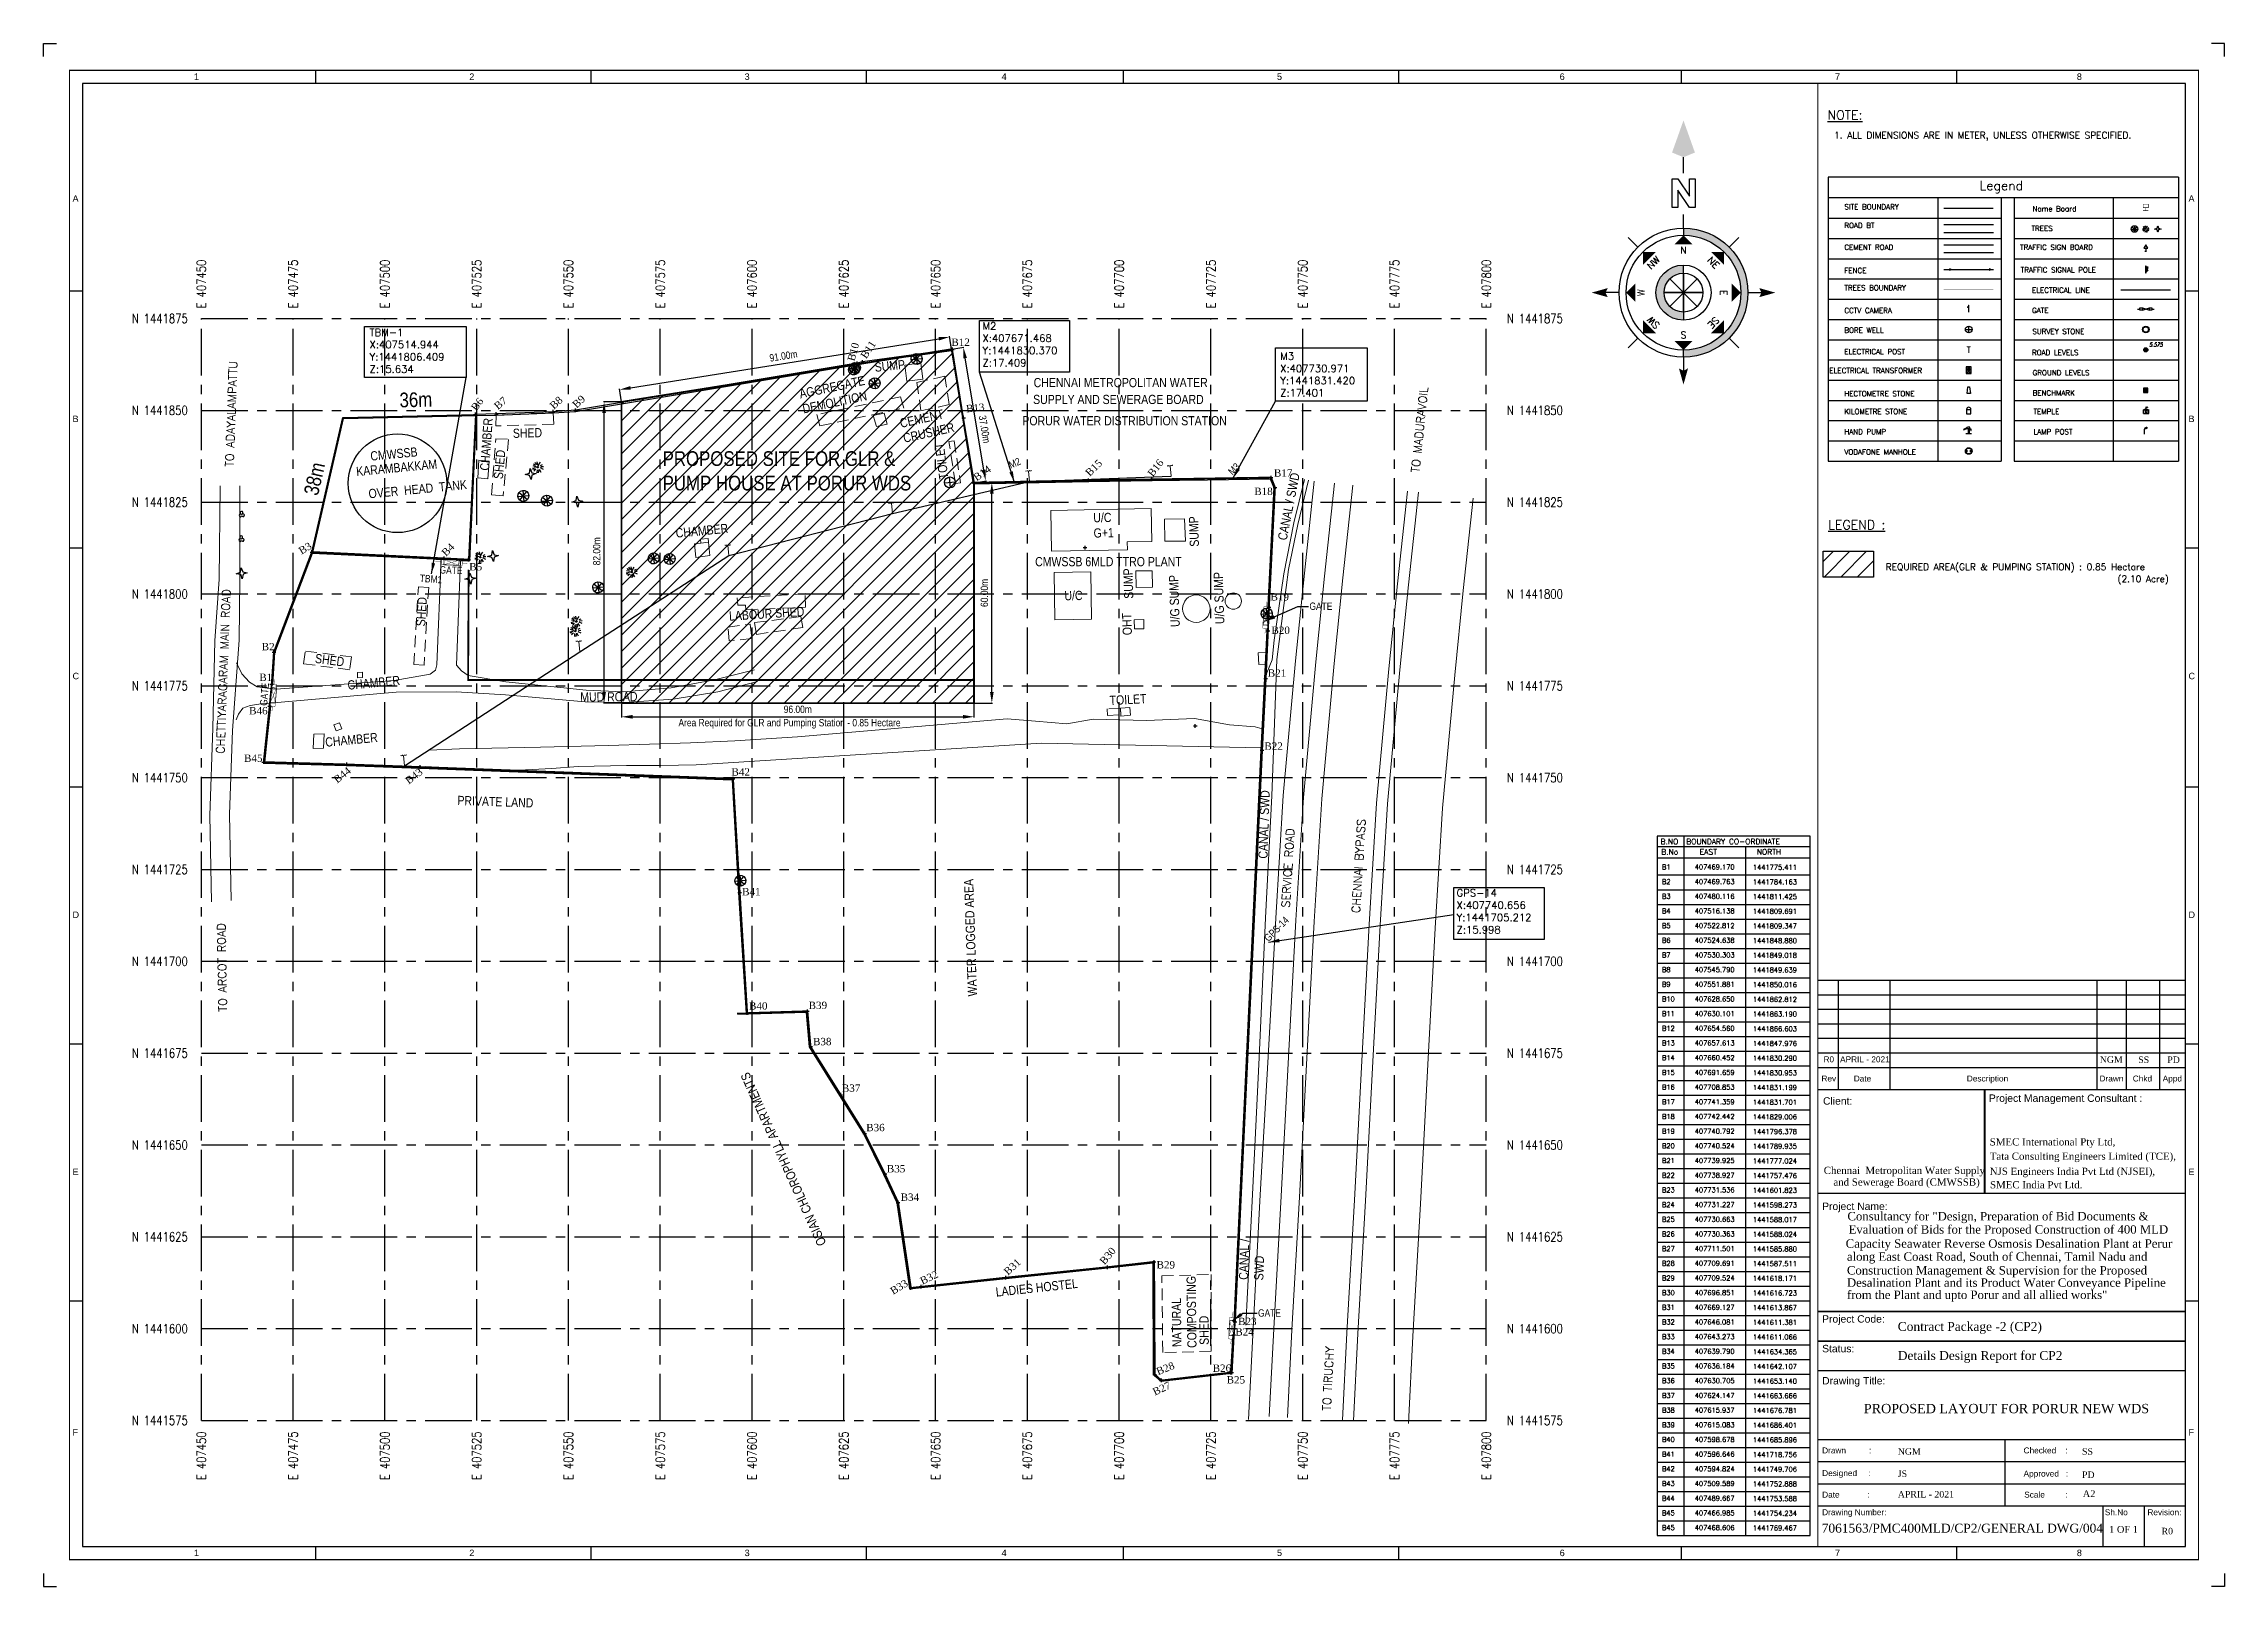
# Model space of a CAD drawing. Header units: metres. Extents: x 407256 to 408319, y 1441515 to 1441935.
# Drawn here: x 407725 to 408319, y 1441515 to 1441935 of the extents above; entities that cross this region are included whole.
import ezdxf
from ezdxf.enums import TextEntityAlignment as Align

# ---------------------------------------------------------------- set-up
doc = ezdxf.new("R2010")
doc.units = ezdxf.units.M
doc.header["$PDMODE"] = 2
doc.header["$PDSIZE"] = 0.5
for name, pattern in [('A3-Templete$0$PHANTOM2', [1.25, 0.625, -0.125, 0.125, -0.125, 0.125, -0.125]), ('CENTERX2', [101.6, 63.5, -12.7, 12.7, -12.7]), ('HIDDEN2', [4.7625, 3.175, -1.5875])]:
    doc.linetypes.add(name, pattern=pattern)
for name, color, linetype in [('A3-Templete$0$NEW_A1$0$Z_DWGSHT', 7, 'Continuous'), ('A3-Templete$0$NEW_A1$0$Z_TITLE_DC_LOGO', 7, 'Continuous'), ('A3-Templete$0$NEW_A1$0$Z_TITLE_GRID', 7, 'Continuous'), ('A3-Templete$0$NEW_A1$0$Z_TITLE_PMC_LOGO', 7, 'Continuous'), ('A3-Templete$0$NEW_A1$0$Z_TITLE_TEXT', 7, 'Continuous'), ('A3-Templete$0$Z_DWGSHT', 7, 'Continuous'), ('A3-Templete$0$Z_TITLE_TEXT', 7, 'Continuous'), ('Area', 7, 'Continuous'), ('Bore_Well', 5, 'Continuous'), ('Boundary', 7, 'Continuous'), ('Boundary_number', 6, 'Continuous'), ('Cement-Road', 9, 'Continuous'), ('Compound', 5, 'Continuous'), ('Ele-Line', 8, 'ZIGZAG'), ('Ele-Transformer', 1, 'Continuous'), ('Fence', 4, 'Continuous'), ('Gate', 31, 'Continuous'), ('Gval', 171, 'Continuous'), ('Hand_Pump', 5, 'Continuous'), ('Kms', 3, 'Continuous'), ('Lamp-pole', 1, 'ELEC'), ('Levels', 5, 'Continuous'), ('Manhole', 4, 'Continuous'), ('Name_Board', 3, 'Continuous'), ('OHT', 4, 'Continuous'), ('Road-Left', 1, 'Continuous'), ('Spot_Elevation', 7, 'Continuous'), ('Stone', 7, 'Continuous'), ('SUMP', 4, 'Continuous'), ('Temple', 31, 'Continuous'), ('Text', 7, 'Continuous'), ('Tittle', 7, 'Continuous'), ('Traffic', 3, 'Continuous'), ('Tree1', 104, 'Continuous'), ('Tree2', 104, 'Continuous'), ('Tree3', 104, 'Continuous'), ('Ts-Cord', 1, 'Continuous'), ('Ts-Points', 7, 'Continuous')]:
    doc.layers.add(name, color=color, linetype=linetype)
for name, color, linetype, lineweight in [('Bp', 5, 'Continuous', 25), ('Bs', 230, 'HIDDEN2', 25), ('Camerapole', 140, 'BREAK', 18), ('Drain_top', 5, 'Continuous', 18), ('Elec', 1, 'ELEC', 18), ('Electric-Pole', 1, 'ELEC', 18), ('MUDROAD', 17, 'Continuous', 35), ('RETANING WALL', 42, 'Continuous', 18), ('ROAD', 1, 'Continuous', 13), ('Tree4', 104, 'Continuous', 25), ('Water', 5, 'Continuous', 18)]:
    doc.layers.add(name, color=color, linetype=linetype, lineweight=lineweight)
doc.layers.add('grid', color=7, linetype='Continuous', true_color=0xa6a6a6)
doc.styles.add('A3-Templete$0$ARIAL', font='arial.ttf')
doc.styles.add('A3-Templete$0$NEW_A1$0$ARIAL', font='arial.ttf')
doc.styles.add('A3-Templete$0$NEW_A1$0$NKUISP - A1(MO)$0$Times New Roman', font='times.ttf')
doc.styles.add('A3-Templete$0$NKUISP - A1(MO)$0$Times New Roman', font='times.ttf')
doc.styles.add('Bno', font='romantic.ttf', dxfattribs={"height": 2.5})
doc.styles.add('Gval', font='romant.shx', dxfattribs={"width": 0.8, "height": 2})
doc.styles.add('Notes', font='ARIALN.TTF', dxfattribs={"height": 2})
doc.styles.add('ROMANS', font='romans.shx', dxfattribs={"height": 4.5})
doc.styles.add('RS', font='romans.shx', dxfattribs={"height": 0.4})
doc.styles.add('Rt', font='romant.shx')
doc.styles.get("Standard").update_dxf_attribs({"font": 'simplex.shx'})
doc.styles.add('STN', font='ARIALN.TTF', dxfattribs={"height": 1.5})
doc.styles.add('text', font='romans.shx', dxfattribs={"height": 2})
doc.styles.add('text-1', font='romant.shx', dxfattribs={"height": 2.25})
doc.linetypes.add('BREAK', pattern='A,6.35,-6.35,[2,LTR.SHX,S=6.35,R=0,X=-6.35,Y=0],25.4', length=38.1)
doc.linetypes.add('ELEC', pattern='A,6.35,-2.54,["E",Standard,S=3.8,R=0,X=0,Y=-1.9],-5.08,25.4', length=39.37)
doc.linetypes.add('ZIGZAG', pattern='A,0.00254,-5.08,[131,ltypeshp.shx,S=5.08,R=0,X=-5.08,Y=0],-10.16,[131,ltypeshp.shx,S=5.08,R=180,X=5.08,Y=0],-5.08', length=20.32254)
doc.dimstyles.new('DIM', dxfattribs={"dimtxt": 2, "dimasz": 3, "dimexe": 0.18, "dimexo": 0.0625, "dimgap": 1, "dimtad": 1, "dimzin": 0, "dimdsep": 46, "dimtxsty": 'Notes', "dimcen": 0.09, "dimclrd": 256, "dimclrt": 256, "dimaunit": 1, "dimadec": 5, "dimazin": 0, "dimtfac": 1, "dimtofl": 0, "dimtmove": 0, "dimatfit": 3, "dimfxl": 1, "dimtolj": 1, "dimtzin": 0, "dimlwd": -1, "dimarcsym": 0})

msp = doc.modelspace()

# ---------------------------------------------------------------- texts
at = {"style": 'text-1'}
for s, rotation, p in [('TO ADAYALAMPATTU', 87.8458, (407776.447, 1441819.846, -98.362)), ('TO MADURAVOIL', 84.126356, (408099.449, 1441818.227, -98.362)), ('CHETTIYARAGARAM MAIN ROAD', 87.8458, (407773.977, 1441741.747, -98.362)), ('SERVICE ROAD', 86.519967, (408064.148, 1441699.832, -98.362)), ('CHENNAI BYPASS', 86.519967, (408083.272, 1441698.329, -98.362)), ('TO ARCOT ROAD', 91.052467, (407774.683, 1441671.576, -98.362)), ('TO TIRUCHY', 87.067467, (408075.304, 1441562.851, -98.362))]:
    msp.add_text(s, height=2.25, rotation=rotation, dxfattribs=at).set_placement(p)
at = {"layer": 'Area', "color": 6, "style": 'Notes'}
msp.add_text('Area Required for GLR and Pumping Station - 0.85 Hectare', height=2, dxfattribs=at).set_placement((407897.668, 1441749.231, -152.22))
at = {"layer": 'Boundary_number', "style": 'Bno'}
for s, rotation, p in [('B10', 74.81594, (407945.582, 1441848.505, -14.86)), ('B11', 56.749677, (407948.805, 1441849.148, -14.86)), ('B6', 52.494484, (407842.575, 1441834.929, -14.86)), ('B7', 40.319883, (407848.492, 1441835.317, -14.86)), ('B8', 42.462463, (407863.718, 1441835.415, -14.86)), ('B9', 43.01699, (407869.908, 1441835.712, -14.86)), ('B13', 5.764079, (407976.107, 1441834.696, -14.86)), ('B14', 34.873873, (407978.88, 1441815.914, -14.86)), ('B15', 44.192473, (408009.673, 1441817.139, -14.86)), ('B16', 51.58658, (408026.832, 1441817.01, -14.86)), ('B3', 30.954549, (407794.985, 1441795.957, -31.541)), ('B4', 44.997047, (407834.34, 1441795.37, -14.86)), ('B44', 38.616017, (407804.724, 1441733.638, -14.86)), ('B43', 36.976059, (407824.192, 1441733.371, -14.86)), ('B31', 42.434773, (407987.395, 1441599.664, -14.86)), ('B30', 49.828712, (408013.712, 1441602.502, -14.86)), ('B33', 31.420805, (407956.121, 1441594.448, -30.753)), ('B32', 25.440385, (407964.08, 1441597.193, -14.86)), ('B28', 21.658602, (408028.309, 1441572.579, -14.86)), ('B27', 24.977302, (408027.423, 1441567.004, -14.86))]:
    msp.add_text(s, height=2, rotation=rotation, dxfattribs=at).set_placement(p)
for s, p in [('B12', (407971.996, 1441852.81, -14.86)), ('B17', (408059.853, 1441817.231, -14.86)), ('B18', (408054.499, 1441812.218, 1.44)), ('B5', (407840.678, 1441791.697)), ('B19', (408058.923, 1441783.501, -14.86)), ('B20', (408059.177, 1441774.39, -14.86)), ('B2', (407784.148, 1441769.943, -31.074)), ('B1', (407783.49, 1441761.59, -31.074)), ('B21', (408058.185, 1441762.747, -14.86)), ('B46', (407780.723, 1441752.501, 1.212)), ('B45', (407779.328, 1441739.562, -14.86)), ('B22', (408057.247, 1441742.866, -14.86)), ('B42', (407912.094, 1441735.821, -14.86)), ('B41', (407915.006, 1441703.226, -14.86)), ('B40', (407916.878, 1441672.127, -14.86)), ('B39', (407933.117, 1441672.28, -14.86)), ('B38', (407934.314, 1441662.428, -14.86)), ('B37', (407942.172, 1441649.745, -14.86)), ('B36', (407948.806, 1441639.018, -14.86)), ('B35', (407954.422, 1441627.811, -14.86)), ('B34', (407958.177, 1441620.059, -14.86)), ('B29', (408027.885, 1441601.641, -14.86)), ('B24', (408049.34, 1441583.382, -14.86)), ('B23', (408050.102, 1441586.229, -14.86)), ('B26', (408043.167, 1441573.498, -14.86)), ('B25', (408046.97, 1441570.333, -14.86))]:
    msp.add_text(s, height=2, dxfattribs=at).set_placement(p)
at = {"layer": 'Gval', "style": 'Gval', "width": 0.8}
for s, p in [('E 407450', (407767.708, 1441869.643, -14.86)), ('E 407475', (407792.708, 1441869.643, -14.86)), ('E 407500', (407817.708, 1441869.643, -14.86)), ('E 407525', (407842.708, 1441869.643, -14.86)), ('E 407550', (407867.708, 1441869.643, -14.86)), ('E 407575', (407892.708, 1441869.643, -14.86)), ('E 407600', (407917.708, 1441869.643, -14.86)), ('E 407625', (407942.708, 1441869.643, -14.86)), ('E 407650', (407967.708, 1441869.643, -14.86)), ('E 407675', (407992.708, 1441869.643, -14.86)), ('E 407700', (408017.708, 1441869.643, -14.86)), ('E 407725', (408042.708, 1441869.643, -14.86)), ('E 407750', (408067.708, 1441869.643, -14.86)), ('E 407775', (408092.708, 1441869.643, -14.86)), ('E 407800', (408117.708, 1441869.643, -14.86)), ('E 407450', (407767.708, 1441550.64, -14.86)), ('E 407475', (407792.708, 1441550.64, -14.86)), ('E 407500', (407817.708, 1441550.64, -14.86)), ('E 407525', (407842.708, 1441550.64, -14.86)), ('E 407550', (407867.708, 1441550.64, -14.86)), ('E 407575', (407892.708, 1441550.64, -14.86)), ('E 407600', (407917.708, 1441550.64, -14.86)), ('E 407625', (407942.708, 1441550.64, -14.86)), ('E 407650', (407967.708, 1441550.64, -14.86)), ('E 407675', (407992.708, 1441550.64, -14.86)), ('E 407700', (408017.708, 1441550.64, -14.86)), ('E 407725', (408042.708, 1441550.64, -14.86)), ('E 407750', (408067.708, 1441550.64, -14.86)), ('E 407775', (408092.708, 1441550.64, -14.86)), ('E 407800', (408117.708, 1441550.64, -14.86))]:
    msp.add_text(s, height=2.5, rotation=90, dxfattribs=at).set_placement(p, align=Align.MIDDLE_CENTER)
for s, p in [('N 1441875', (407756.38, 1441860.268, -14.86)), ('N 1441875', (408130.94, 1441860.268, -14.86)), ('N 1441850', (407756.38, 1441835.268, -14.86)), ('N 1441850', (408130.94, 1441835.268, -14.86)), ('N 1441825', (407756.38, 1441810.268, -14.86)), ('N 1441825', (408130.94, 1441810.268, -14.86)), ('N 1441800', (407756.38, 1441785.268, -14.86)), ('N 1441800', (408130.94, 1441785.268, -14.86)), ('N 1441775', (407756.38, 1441760.268, -14.86)), ('N 1441775', (408130.94, 1441760.268, -14.86)), ('N 1441750', (407756.38, 1441735.268, -14.86)), ('N 1441750', (408130.94, 1441735.268, -14.86)), ('N 1441725', (407756.38, 1441710.268, -14.86)), ('N 1441725', (408130.94, 1441710.268, -14.86)), ('N 1441700', (407756.38, 1441685.268, -14.86)), ('N 1441700', (408130.94, 1441685.268, -14.86)), ('N 1441675', (407756.38, 1441660.268, -14.86)), ('N 1441675', (408130.94, 1441660.268, -14.86)), ('N 1441650', (407756.38, 1441635.268, -14.86)), ('N 1441650', (408130.94, 1441635.268, -14.86)), ('N 1441625', (407756.38, 1441610.268, -14.86)), ('N 1441625', (408130.94, 1441610.268, -14.86)), ('N 1441600', (407756.38, 1441585.268, -14.86)), ('N 1441600', (408130.94, 1441585.268, -14.86)), ('N 1441575', (407756.38, 1441560.268, -14.86)), ('N 1441575', (408130.94, 1441560.268, -14.86))]:
    msp.add_text(s, height=2.5, dxfattribs=at).set_placement(p, align=Align.MIDDLE_CENTER)
at = {"layer": 'Text'}
for s, height, style, p in [('%%UNOTE:', 2.5, 'text-1', (408210.628, 1441914.42)), ('%%ULEGEND :', 2.5, 'text-1', (408210.855, 1441802.872)), ('B.NO', 1.4989, 'text-1', (408165.185, 1441717.122)), ('B.No', 1.4989, 'text-1', (408165.369, 1441714.305)), ('BOUNDARY CO-ORDINATE', 1.49887, 'text-1', (408172.182, 1441717.122)), ('EAST', 1.4989, 'text-1', (408175.836, 1441714.305)), ('NORTH', 1.4989, 'text-1', (408191.381, 1441714.305)), ('B1', 1.3323, 'text', (408165.551, 1441710.3)), ('407469.170', 1.3323, 'text', (408174.489, 1441710.3)), ('1441775.411', 1.33233, 'text', (408190.322, 1441710.198)), ('B2', 1.3323, 'text', (408165.551, 1441706.303)), ('B3', 1.3323, 'text', (408165.551, 1441702.306)), ('407469.763', 1.3323, 'text', (408174.489, 1441706.303)), ('407480.116', 1.3323, 'text', (408174.489, 1441702.306)), ('1441784.163', 1.33233, 'text', (408190.322, 1441706.201)), ('1441811.425', 1.33233, 'text', (408190.322, 1441702.204)), ('B4', 1.3323, 'text', (408165.551, 1441698.309)), ('407516.138', 1.3323, 'text', (408174.489, 1441698.309)), ('1441809.691', 1.33233, 'text', (408190.322, 1441698.207)), ('B5', 1.3323, 'text', (408165.551, 1441694.312)), ('B6', 1.3323, 'text', (408165.551, 1441690.315)), ('407522.812', 1.3323, 'text', (408174.489, 1441694.312)), ('407524.638', 1.3323, 'text', (408174.489, 1441690.315)), ('1441809.347', 1.33233, 'text', (408190.322, 1441694.21)), ('1441848.880', 1.33233, 'text', (408190.322, 1441690.213)), ('B7', 1.3323, 'text', (408165.551, 1441686.318)), ('407530.303', 1.3323, 'text', (408174.489, 1441686.318)), ('1441849.018', 1.33233, 'text', (408190.322, 1441686.216)), ('B8', 1.3323, 'text', (408165.551, 1441682.321)), ('B9', 1.3323, 'text', (408165.551, 1441678.324)), ('407545.790', 1.3323, 'text', (408174.489, 1441682.321)), ('407551.881', 1.3323, 'text', (408174.489, 1441678.324)), ('1441849.639', 1.33233, 'text', (408190.322, 1441682.219)), ('B10', 1.3323, 'text', (408165.551, 1441674.327)), ('407628.650', 1.3323, 'text', (408174.489, 1441674.327)), ('1441850.016', 1.33233, 'text', (408190.322, 1441678.222)), ('1441862.812', 1.33233, 'text', (408190.322, 1441674.225)), ('B11', 1.3323, 'text', (408165.551, 1441670.33)), ('407630.101', 1.3323, 'text', (408174.489, 1441670.33)), ('1441863.190', 1.33233, 'text', (408190.322, 1441670.228)), ('B12', 1.3323, 'text', (408165.551, 1441666.333)), ('B13', 1.3323, 'text', (408165.551, 1441662.336)), ('407654.560', 1.3323, 'text', (408174.489, 1441666.333)), ('407657.613', 1.3323, 'text', (408174.489, 1441662.336)), ('1441866.603', 1.33233, 'text', (408190.322, 1441666.231)), ('1441847.976', 1.33233, 'text', (408190.322, 1441662.234)), ('B14', 1.3323, 'text', (408165.551, 1441658.339)), ('407660.452', 1.3323, 'text', (408174.489, 1441658.339)), ('1441830.290', 1.33233, 'text', (408190.322, 1441658.237)), ('B15', 1.3323, 'text', (408165.551, 1441654.342)), ('B16', 1.3323, 'text', (408165.551, 1441650.345)), ('407691.659', 1.3323, 'text', (408174.489, 1441654.342)), ('407708.853', 1.3323, 'text', (408174.489, 1441650.345)), ('1441830.953', 1.33233, 'text', (408190.322, 1441654.24)), ('1441831.199', 1.33233, 'text', (408190.322, 1441650.243)), ('B17', 1.3323, 'text', (408165.551, 1441646.348)), ('407741.359', 1.3323, 'text', (408174.489, 1441646.348)), ('1441831.701', 1.33233, 'text', (408190.322, 1441646.246)), ('B18', 1.3323, 'text', (408165.551, 1441642.351)), ('B19', 1.3323, 'text', (408165.551, 1441638.354)), ('407742.442', 1.3323, 'text', (408174.489, 1441642.351)), ('407740.792', 1.3323, 'text', (408174.489, 1441638.354)), ('1441829.006', 1.33233, 'text', (408190.322, 1441642.249)), ('1441796.378', 1.33233, 'text', (408190.322, 1441638.252)), ('B20', 1.3323, 'text', (408165.551, 1441634.357)), ('407740.524', 1.3323, 'text', (408174.489, 1441634.357)), ('1441789.935', 1.33233, 'text', (408190.322, 1441634.255)), ('B21', 1.3323, 'text', (408165.551, 1441630.36)), ('B22', 1.3323, 'text', (408165.551, 1441626.363)), ('407739.925', 1.3323, 'text', (408174.489, 1441630.36)), ('407738.927', 1.3323, 'text', (408174.489, 1441626.363)), ('1441777.024', 1.33233, 'text', (408190.322, 1441630.258)), ('1441757.476', 1.33233, 'text', (408190.322, 1441626.261)), ('B23', 1.3323, 'text', (408165.551, 1441622.366)), ('407731.536', 1.3323, 'text', (408174.489, 1441622.366)), ('1441601.823', 1.33233, 'text', (408190.322, 1441622.264)), ('B24', 1.3323, 'text', (408165.551, 1441618.369)), ('B25', 1.3323, 'text', (408165.551, 1441614.372)), ('407731.227', 1.3323, 'text', (408174.489, 1441618.369)), ('407730.663', 1.3323, 'text', (408174.489, 1441614.372)), ('1441598.273', 1.33233, 'text', (408190.322, 1441618.267)), ('1441588.017', 1.33233, 'text', (408190.322, 1441614.27)), ('B26', 1.3323, 'text', (408165.551, 1441610.375)), ('407730.363', 1.3323, 'text', (408174.489, 1441610.375)), ('1441588.024', 1.33233, 'text', (408190.322, 1441610.273)), ('B27', 1.3323, 'text', (408165.551, 1441606.378)), ('B28', 1.3323, 'text', (408165.551, 1441602.381)), ('407711.501', 1.3323, 'text', (408174.489, 1441606.378)), ('407709.691', 1.3323, 'text', (408174.489, 1441602.381)), ('1441585.880', 1.33233, 'text', (408190.322, 1441606.276)), ('1441587.511', 1.33233, 'text', (408190.322, 1441602.279)), ('B29', 1.3323, 'text', (408165.551, 1441598.384)), ('407709.524', 1.3323, 'text', (408174.489, 1441598.384)), ('1441618.171', 1.33233, 'text', (408190.322, 1441598.282)), ('B30', 1.3323, 'text', (408165.551, 1441594.387)), ('B31', 1.3323, 'text', (408165.551, 1441590.39)), ('407696.851', 1.3323, 'text', (408174.489, 1441594.387)), ('407669.127', 1.3323, 'text', (408174.489, 1441590.39)), ('1441616.723', 1.33233, 'text', (408190.322, 1441594.285)), ('1441613.867', 1.33233, 'text', (408190.322, 1441590.288)), ('B32', 1.3323, 'text', (408165.551, 1441586.393)), ('407646.081', 1.3323, 'text', (408174.489, 1441586.393)), ('1441611.381', 1.33233, 'text', (408190.322, 1441586.291)), ('B33', 1.3323, 'text', (408165.551, 1441582.396)), ('B34', 1.3323, 'text', (408165.551, 1441578.399)), ('407643.273', 1.3323, 'text', (408174.489, 1441582.396)), ('407639.790', 1.3323, 'text', (408174.489, 1441578.399)), ('1441611.066', 1.33233, 'text', (408190.322, 1441582.294)), ('1441634.365', 1.33233, 'text', (408190.322, 1441578.297)), ('B35', 1.3323, 'text', (408165.551, 1441574.402)), ('407636.184', 1.3323, 'text', (408174.489, 1441574.402)), ('1441642.107', 1.33233, 'text', (408190.322, 1441574.3)), ('B36', 1.3323, 'text', (408165.551, 1441570.405)), ('B37', 1.3323, 'text', (408165.551, 1441566.408)), ('407630.705', 1.3323, 'text', (408174.489, 1441570.405)), ('407624.147', 1.3323, 'text', (408174.489, 1441566.408)), ('1441653.140', 1.33233, 'text', (408190.322, 1441570.303)), ('1441663.666', 1.33233, 'text', (408190.322, 1441566.306)), ('B38', 1.3323, 'text', (408165.551, 1441562.411)), ('407615.937', 1.3323, 'text', (408174.489, 1441562.411)), ('1441676.781', 1.33233, 'text', (408190.322, 1441562.309)), ('B39', 1.3323, 'text', (408165.551, 1441558.414)), ('B40', 1.3323, 'text', (408165.551, 1441554.417)), ('407615.083', 1.3323, 'text', (408174.489, 1441558.414)), ('407598.678', 1.3323, 'text', (408174.489, 1441554.417)), ('1441686.401', 1.33233, 'text', (408190.322, 1441558.312)), ('1441685.896', 1.33233, 'text', (408190.322, 1441554.315)), ('B41', 1.3323, 'text', (408165.551, 1441550.42)), ('407596.646', 1.3323, 'text', (408174.489, 1441550.42)), ('1441718.756', 1.33233, 'text', (408190.322, 1441550.318)), ('B42', 1.3323, 'text', (408165.551, 1441546.423)), ('B43', 1.3323, 'text', (408165.551, 1441542.426)), ('407594.824', 1.3323, 'text', (408174.489, 1441546.423)), ('407509.589', 1.3323, 'text', (408174.489, 1441542.426)), ('1441749.706', 1.33233, 'text', (408190.322, 1441546.321)), ('1441752.888', 1.33233, 'text', (408190.322, 1441542.324)), ('B44', 1.3323, 'text', (408165.551, 1441538.429)), ('407489.667', 1.3323, 'text', (408174.489, 1441538.429)), ('1441753.588', 1.33233, 'text', (408190.322, 1441538.327)), ('B45', 1.3323, 'text', (408165.551, 1441534.432)), ('B45', 1.3323, 'text', (408165.551, 1441530.435)), ('407466.985', 1.3323, 'text', (408174.489, 1441534.432)), ('407468.606', 1.3323, 'text', (408174.489, 1441530.435)), ('1441754.234', 1.33233, 'text', (408190.322, 1441534.33)), ('1441769.467', 1.33233, 'text', (408190.322, 1441530.333))]:
    msp.add_text(s, height=height, dxfattribs=dict(at, style=style)).set_placement(p)
at = {"layer": 'Text', "lineweight": 0, "style": 'Notes'}
for s, p in [('CHENNAI METROPOLITAN WATER', (407994.414, 1441841.578, -98.362)), ('SUPPLY AND SEWERAGE BOARD', (407994.266, 1441836.983, -98.362)), ('CMWSSB 6MLD TTRO PLANT', (407994.815, 1441792.832, -98.362))]:
    msp.add_text(s, height=2.5, dxfattribs=at).set_placement(p)
at = {"layer": 'Text', "style": 'Notes'}
for s, p in [('COMPOSTING', (408038.782, 1441580.032, -98.362)), ('NATURAL', (408034.664, 1441580.272, -14.86)), ('SHED', (408042.122, 1441580.855, -98.362))]:
    msp.add_text(s, height=2.5, rotation=90.69179, dxfattribs=at).set_placement(p)
at = {"layer": 'Text', "lineweight": 0, "attachment_point": 1, "style": 'Notes'}
for s, insert, char_height, width, rotation in [('{\\C0;SUMP}', (407950.996, 1441848.246, -98.362), 2.5, 4.63959, 5.443734), ('{\\C0;36m}', (407821.64, 1441840.067, 1.849), 4, 14.8913, 1.324659), ('{\\C0;AGGREGATE DEMOLITION}', (407930.373, 1441840.933, 0.38), 2.5, 4.63959, 11.947623), ('{\\C0;CEMENT CRUSHER}', (407957.752, 1441832.928, -98.393), 2.5, 14.48535, 12.560678), ('{\\C0;CHAMBER}', (407843.584, 1441818.974, -98.362), 2.5, 15.42613, 85.900401), ('{\\C0;SHED}', (407852.524, 1441830.252, -98.362), 2.5, 4.63959, 1.569567), ('{\\C0;CMWSSB}', (407813.628, 1441824.034, -98.362), 2.5, 14.25625, 5.443734), ('{\\C0;SHED}', (407847.309, 1441816.707, -98.362), 2.5, 4.63959, 84.467067), ('{\\C0;TOILET}', (407968.744, 1441816.362, -98.362), 2.5, 4.63959, 97.690562), ('{\\C0;38m}', (407795.56, 1441812.752, 1.849), 4, 14.8913, 77.081757), ('{\\C0;KARAMBAKKAM}', (407809.779, 1441819.845, -98.362), 2.5, 22.93388, 5.443734), ('{\\C0;OVER  HEAD  TANK}', (407813.14, 1441813.784, -83.597), 2.5, 26.05083, 5.443734), ('{\\C0;CANAL / SWD}', (408060.858, 1441800.218, -98.362), 2.5, 18.71419, 78.823969), ('{\\C0;CHAMBER}', (407896.809, 1441803.072, -98.362), 2.5, 16.46495, 5.443734), ('{\\C0;U/C\\PG+1}', (408010.645, 1441807.288, -98.362), 2.5, 4.63959, 1.00179), ('{\\C0;SUMP}', (408036.957, 1441798.099, -98.362), 2.5, 4.63959, 91.898178), ('{\\C0;GATE}', (407832.634, 1441792.851, -82.148), 2, 8.02219, 358.356664), ('{\\C0;SUMP}', (408019.085, 1441783.931, -98.362), 2.5, 4.63959, 91.898178), ('{\\C0;U/G SUMP}', (408031.735, 1441776.245, -98.362), 2.5, 15.38546, 91.898178), ('{\\C0;U/G SUMP}', (408043.883, 1441777.046, -98.362), 2.5, 15.38546, 91.898178), ('{\\C0;SHED}', (407826.191, 1441776.574, -98.362), 2.5, 4.63959, 86.597623), ('{\\C0;U/C}', (408002.768, 1441786.043, -98.362), 2.5, 4.63959, 1.080678), ('{\\C0;OHT}', (408018.682, 1441774.009, -98.362), 2.5, 4.63959, 91.898178), ('{\\C0;SHED}', (407798.882, 1441769.013, -98.362), 2.5, 4.63959, 352.777623), ('{\\C0;CHAMBER}', (407807.424, 1441761.675, -98.362), 2.5, 14.62399, 5.443734), ('{\\C0;GATE}', (407783.637, 1441754.939, -82.148), 2, 8.02219, 85.292225), ('{\\C0;MUD ROAD}', (407870.911, 1441758.453, -98.267), 2.5, 16.63862, 0.537901), ('{\\C0;TOILET}', (408015.039, 1441757.53, -98.362), 2.5, 4.63959, 3.022967), ('{\\C0;CHAMBER}', (407801.351, 1441746.152, -98.362), 2.5, 15.12102, 5.443734), ('{\\C0;PRIVATE LAND}', (407837.51, 1441730.344, -98.362), 2.5, 35.35271, 357.987067), ('{\\C0;CANAL / SWD}', (408055.604, 1441713.27, -98.362), 2.5, 19.50578, 88.116469), ('{\\C0;WATER LOGGED AREA}', (407976.501, 1441675.673), 2.5, 33.18452, 91.898178), ('{\\C0;OSIAN CHLOROPHYLL APARTMENTS}', (407935.704, 1441607.441, 0.38), 2.5, 58.83824, 114.356512), ('{\\C0;CANAL /\\PSWD}', (408050.294, 1441598.613, -98.362), 2.5, 12.17602, 88.116469), ('{\\C0;LADIES HOSTEL}', (407983.958, 1441596.453, 16.594), 2.5, 23.99686, 6.158102)]:
    msp.add_mtext(s, dxfattribs=dict(at, insert=insert, char_height=char_height, width=width, rotation=rotation))
for s, insert, char_height, width in [('{\\C0;PORUR WATER DISTRIBUTION STATION}', (407991.342, 1441833.685, 0.38), 2.5, 58.83824), ('{\\C0;PROPOSED SITE FOR GLR & PUMP HOUSE AT PORUR WDS}', (407893.357, 1441824.13, 0.095), 4, 67.7109), ('{\\C0;GATE}', (408069.539, 1441782.942, -14.86), 2, 8.02219), ('{\\C0;GATE}', (408055.529, 1441590.53, -14.86), 2, 8.02219)]:
    msp.add_mtext(s, dxfattribs=dict(at, insert=insert, char_height=char_height, width=width))
at = {"layer": 'Text', "insert": (407911.374, 1441780.486, -98.362), "char_height": 2.5, "width": 27.3302, "attachment_point": 1, "rotation": 3.592408, "style": 'Notes'}
msp.add_mtext('{\\C0;LABOUR SHED}', dxfattribs=at)
at = {"layer": 'Tittle', "style": 'RS'}
for s, p in [('1. ALL DIMENSIONS ARE IN METER, UNLESS OTHERWISE SPECIFIED.', (408212.462, 1441909.251)), ('REQUIRED AREA(GLR & PUMPING STATION) : 0.85 Hectare', (408226.51, 1441791.741, 0)), ('(2.10 Acre)', (408289.641, 1441788.466, 0))]:
    msp.add_text(s, height=1.8, dxfattribs=at).set_placement(p)
at = {"layer": 'Tittle', "width": 1}
for s, height, style, p in [('Legend', 2.5114, 'Rt', (408252.08, 1441896.462)), ('SITE BOUNDARY', 1.41919, 'RS', (408215.23, 1441890.681)), ('Name Board', 1.4192, 'RS', (408266.509, 1441890.144)), ('ROAD BT', 1.4192, 'RS', (408215.23, 1441885.621)), ('TREES', 1.4192, 'RS', (408266.198, 1441884.811)), ('CEMENT ROAD', 1.41919, 'RS', (408215.23, 1441879.66)), ('TRAFFIC SIGN BOARD', 1.41919, 'RS', (408263.081, 1441879.661)), ('FENCE', 1.4192, 'RS', (408215.23, 1441873.319)), ('TRAFFIC SIGNAL POLE', 1.41919, 'RS', (408263.251, 1441873.499)), ('TREES BOUNDARY', 1.41919, 'RS', (408215.23, 1441868.639)), ('ELECTRICAL LINE', 1.41919, 'RS', (408266.347, 1441867.988)), ('CCTV CAMERA', 1.41919, 'RS', (408215.23, 1441862.474)), ('BORE WELL', 1.4192, 'RS', (408215.23, 1441857.082)), ('GATE', 1.4192, 'RS', (408266.347, 1441862.478)), ('ELECTRICAL POST', 1.41919, 'RS', (408215.23, 1441851.246)), ('SURVEY STONE', 1.41919, 'RS', (408266.439, 1441856.75)), ('ELECTRICAL TRANSFORMER', 1.41919, 'RS', (408211.158, 1441846.103)), ('ROAD LEVELS', 1.41919, 'RS', (408266.347, 1441850.987)), ('GROUND LEVELS', 1.41919, 'RS', (408266.505, 1441845.514)), ('HECTOMETRE STONE', 1.41919, 'RS', (408215.23, 1441839.81)), ('BENCHMARK', 1.4192, 'RS', (408266.505, 1441840.003)), ('KILOMETRE STONE', 1.41919, 'RS', (408215.23, 1441834.946)), ('TEMPLE', 1.4192, 'RS', (408266.742, 1441834.946)), ('HAND PUMP', 1.4192, 'RS', (408215.23, 1441829.435)), ('LAMP POST', 1.4192, 'RS', (408266.742, 1441829.435)), ('VODAFONE MANHOLE', 1.41919, 'RS', (408215.23, 1441823.925))]:
    msp.add_text(s, height=height, dxfattribs=dict(at, style=style)).set_placement(p, align=Align.MIDDLE_LEFT)
at = {"layer": 'Ts-Cord', "char_height": 2, "width": 40, "attachment_point": 1, "style": 'text-1'}
for s, insert in [('M2\\PX:407671.468^JY:1441830.370^JZ:17.409', (407980.473, 1441859.231, 2.549)), ('TBM-1\\PX:407514.944^JY:1441806.409^JZ:15.634', (407813.536, 1441857.486, 16.408)), ('M3\\PX:407730.971^JY:1441831.420^JZ:17.401', (408061.565, 1441851.017, 2.541)), ('GPS-14\\PX:407740.656^JY:1441705.212^JZ:15.998', (408109.615, 1441704.883, 1.138))]:
    msp.add_mtext(s, dxfattribs=dict(at, insert=insert))
at = {"layer": 'Ts-Points', "color": 1, "style": 'STN'}
for s, rotation, p in [('M2', 23.534529, (407988.191, 1441819.373, 2.549)), ('M3', 44.901632, (408048.57, 1441817.484, -14.86)), ('TBM1', 355.566291, (407827.135, 1441788.611, 1.182)), ('GPS-14', 44.901632, (408058.364, 1441690.48, 1.138))]:
    msp.add_text(s, height=2, rotation=rotation, dxfattribs=at).set_placement(p)

# ---------------------------------------------------------------- blocks, each defined once
blk = doc.blocks.new('f')
at = {"layer": 'Fence'}
for p, q in [((0.35, -0.35), (-0.35, 0.35)), ((-0.35, -0.35), (0.35, 0.35))]:
    blk.add_line(p, q, dxfattribs=at)
blk = doc.blocks.new('CAM')
at = {"layer": 'Camerapole'}
for p, q in [((-0.57, 2.18), (-0.57, 2.11)), ((-0.31, 2.18), (-0.57, 2.18)), ((-0.57, 2.11), (-0.31, 2.11)), ((-0.37, 2.25), (-0.52, 2.25)), ((-0.47, 2.25), (-0.47, 2.3)), ((-0.42, 2.3), (-0.42, 2.25)), ((-0.36, 2.4), (-0.09, 2.4)), ((-0.09, 2.36), (-0.36, 2.36)), ((-0.31, 2.11), (-0.31, 2.18)), ((-0.17, 0), (0.17, 0)), ((-0.09, 2.43), (-0.09, 2.33)), ((-0.09, 2.39), (-0.08, 2.39)), ((-0.09, 2.38), (-0.08, 2.38)), ((-0.08, 2.95), (0.08, 2.95)), ((-0.08, 2.93), (-0.08, 2.95)), ((-0.08, 2.43), (-0.08, 2.93)), ((-0.08, 2.93), (0.08, 2.93)), ((-0.08, 2.44), (-0.08, 2.44)), ((-0.08, 2.43), (0.07, 2.43)), ((-0.08, 2.43), (-0.08, 2.42)), ((-0.08, 2.34), (-0.08, 2.42)), ((-0.08, 2.42), (0.07, 2.42)), ((-0.08, 2.34), (0.07, 2.34)), ((-0.08, 2.33), (-0.08, 2.34)), ((-0.07, 1.23), (-0.08, 2.33)), ((-0.08, 2.33), (-0.08, 2.33)), ((-0.08, 2.33), (0.07, 2.33)), ((-0.07, 0), (-0.07, 1.23)), ((-0.04, 0.3), (-0.04, 0.19)), ((0.04, 0.3), (0.04, 0.19)), ((0.07, 1.23), (0.07, 2.93)), ((0.07, 0), (0.07, 1.23)), ((0.08, 2.93), (0.08, 2.95))]:
    blk.add_line(p, q, dxfattribs=at)
for centre, major_axis, start_param, end_param in [((-0.44, 2.18), (-0.0793, 0.0793), 0.082617, 0.785398), ((-0.44, 2.11), (-0.069, 0.069), 0.785398, 3.926991), ((-0.52, 2.24), (0.00661, 0.00661), 0.785398, 1.653413), ((-0.36, 2.3), (-0.0736, 0.0736), -0.785398, 0.785398), ((-0.36, 2.3), (0.0391, 0.0391), 0.785398, 2.356194), ((-0.37, 2.24), (-0.00661, 0.00661), 4.629772, 5.497787), ((-0.44, 2.18), (-0.0793, 0.0793), 3.926991, 4.629772), ((-0.08, 2.43), (-0.00323, 0.00323), -0.785398, 0.785398), ((-0.08, 2.33), (0.00323, 0.00323), 2.356194, 3.926991), ((0, 2.91), (0.0661, 0.0661), 5.962533, 8.174634), ((0, 0.3), (0.0263, 0.0263), 5.497787, 8.63938), ((0, 0.19), (-0.0263, 0.0263), 0.785398, 3.926991)]:
    blk.add_ellipse(centre, major_axis=major_axis, ratio=1, start_param=start_param, end_param=end_param, dxfattribs=at)
blk = doc.blocks.new('pbh')
at = {"layer": 'Bore_Well'}
for p, q in [((-1.5, 0), (1.5, 0)), ((0, -1.5), (0, 1.5))]:
    blk.add_line(p, q, dxfattribs=at)
blk.add_circle((0, 0), 1.5, dxfattribs=at)
blk = doc.blocks.new('PEP')
at = {"layer": 'Electric-Pole'}
for p, q in [((-0.7, 2.82), (-0.7, 3)), ((-0.31, 2.82), (-0.31, 3)), ((0.31, 2.82), (0.31, 3)), ((0.7, 2.82), (0.7, 3))]:
    blk.add_line(p, q, dxfattribs=at)
at = {"layer": 'Electric-Pole', "linetype": 'Continuous'}
for p, q in [((-0.7, 2.82), (0.7, 2.82)), ((0, 2.82), (0, 0))]:
    blk.add_line(p, q, dxfattribs=at)
blk = doc.blocks.new('PET')
at = {"layer": 'Ele-Transformer', "linetype": 'Continuous'}
blk.add_line((0.7, 0.15), (0.7, 0.15), dxfattribs=at)
for points in [[(-1.12, -1.5), (1.12, -1.5), (1.12, 1.5), (-1.12, 1.5)], [(-0.02, -0.57), (-0.42, -0.97), (-0.44, -1.05), (-0.47, -1.15), (-0.53, -1.21), (-0.6, -1.23), (-0.69, -1.17), (-0.73, -1.11), (-0.71, -0.99), (-0.67, -0.94), (-0.63, -0.89), (-0.51, -0.88), (-0.11, -0.48), (-0.51, -0.08), (-0.59, -0.06), (-0.69, -0.03), (-0.75, 0.03), (-0.77, 0.1), (-0.71, 0.19), (-0.64, 0.22), (-0.53, 0.21), (-0.47, 0.17), (-0.42, 0.13), (-0.42, 0.01), (-0.02, -0.39), (0.38, 0.01), (0.39, 0.13), (0.43, 0.17), (0.49, 0.21), (0.61, 0.22), (0.67, 0.19), (0.73, 0.1), (0.71, 0.03), (0.65, -0.03), (0.55, -0.06), (0.47, -0.08), (0.07, -0.48), (0.47, -0.88), (0.59, -0.89), (0.63, -0.94), (0.68, -0.99), (0.69, -1.11), (0.65, -1.17), (0.57, -1.23), (0.5, -1.21), (0.43, -1.15), (0.4, -1.05), (0.38, -0.97)]]:
    blk.add_lwpolyline(points, close=True, dxfattribs=at)
for points in [[(-0.53, 0.75), (-0.46, 0.55), (-0.37, 0.49), (-0.27, 0.42), (-0.19, 0.31), (-0.13, 0.22)], [(0.49, 0.75), (0.43, 0.55), (0.34, 0.49), (0.23, 0.42), (0.15, 0.31), (0.1, 0.22)]]:
    blk.add_lwpolyline(points, dxfattribs=at)
for centre, radius in [((-0.25, 0.77), 0.0856), ((0, 0), 0.0751), ((0.22, 0.77), 0.0856)]:
    blk.add_circle(centre, radius, dxfattribs=at)
for start, end in [(3.80233, 176.19767), (256.78558, 283.21442)]:
    blk.add_arc((-0.02, 0.71), 0.51, start, end, dxfattribs=at)
blk.add_ellipse((-0.01, 0.49), major_axis=(0.145, 0), ratio=0.440896, dxfattribs=at)
blk = doc.blocks.new('phm')
at = {"layer": 'Kms', "flags": 128}
blk.add_lwpolyline([(-0.375, 3), (0.375, 3), (0.75, 0), (-0.75, 0)], close=True, dxfattribs=at)
blk = doc.blocks.new('PKM')
at = {"layer": 'Kms'}
blk.add_line((-1, 2), (1, 2), dxfattribs=at)
at = {"layer": 'Kms', "flags": 128}
blk.add_lwpolyline([(-1, 2), (-1, 0), (1, 0), (1, 2, 1), (-1, 2, 1)], format="xyb", dxfattribs=at)
blk = doc.blocks.new('php')
at = {"layer": 'Hand_Pump', "linetype": 'Continuous'}
for p, q in [((-1.31, 0), (1.31, 0)), ((-0.93, 2.32), (-0.57, 3))]:
    blk.add_line(p, q, dxfattribs=at)
for points in [[(-0.79, 2.58), (-2.38, 1.91), (-2.28, 1.69), (-0.88, 2.29)], [(-0.93, 2.32), (-0.93, 2.29), (0.46, 2.29), (0.46, 3), (-0.57, 3)], [(0.29, 3), (-0.3, 3)], [(-0.3, 2.29), (-0.3, 0)], [(0.29, 0), (0.29, 2.29)]]:
    blk.add_lwpolyline(points, dxfattribs=at)
blk.add_lwpolyline([(0.91, 1.43), (1.12, 1.43), (1.12, 2.08), (0.29, 2.08), (0.29, 1.85), (0.91, 1.85), (0.91, 1.43)], close=True, dxfattribs=at)
blk = doc.blocks.new('PMH')
at = {"layer": 'Manhole'}
for points in [[(-1.05, 0.38), (-0.85, 0.38), (-0.85, -0.38), (-1.05, -0.38)], [(0.85, 0.38), (1.05, 0.38), (1.05, -0.38), (0.85, -0.38)]]:
    blk.add_lwpolyline(points, close=True, dxfattribs=at)
for radius in [1.5, 1.3]:
    blk.add_circle((0, 0), radius, dxfattribs=at)
blk = doc.blocks.new('PNB')
at = {"layer": 'Name_Board', "const_width": 0.24}
blk.add_lwpolyline([(-1.19, 3), (1.19, 3), (1.19, 1.42), (-1.19, 1.42)], close=True, dxfattribs=at)
for points in [[(-1.19, 0), (1.19, 0)], [(0, 1.42), (0, 0)]]:
    blk.add_lwpolyline(points, dxfattribs=at)
blk = doc.blocks.new('PTR1')
at = {"layer": 'Tree1'}
for p, q in [((-1.5, 0), (1.5, 0)), ((-1.06, 1.06), (1.06, -1.06)), ((-1.06, -1.06), (1.06, 1.06)), ((0, 1.5), (0, -1.5))]:
    blk.add_line(p, q, dxfattribs=at)
blk.add_ellipse((0, 0), major_axis=(1.06, 1.06), ratio=1, start_param=5.49741, end_param=11.780595, dxfattribs=at)
blk = doc.blocks.new('PTR2')
at = {"layer": 'Tree2', "linetype": 'Continuous'}
for p, q in [((-1.48, -0.09), (-0.59, 0.03)), ((-1.33, 0.59), (-0.83, 0.4)), ((-0.93, 0.83), (-1.02, 1.08)), ((-0.56, 0.53), (-0.93, 0.83)), ((-0.83, 0.4), (-0.37, 0.25)), ((-0.43, 0.96), (-0.62, 1.36)), ((0, 0.62), (-0.43, 0.96)), ((-0.09, 1.48), (0, 0.65)), ((0.37, 0.77), (0, 0.25)), ((0.49, 0.99), (0.37, 0.77)), ((0.77, 1.3), (0.49, 0.99)), ((0.83, 0.43), (1.39, 0.62)), ((0.83, 0.09), (1.55, 0.09)), ((-1.45, -0.31), (-0.99, -0.43)), ((-0.56, -0.46), (-1.14, -0.96)), ((-0.99, -0.43), (-0.62, -0.49)), ((-0.25, -0.68), (-0.37, -1.45)), ((0.28, -0.62), (-0.03, -1.52)), ((0.31, -0.59), (0.68, -1.36)), ((0.65, -0.15), (1.42, -0.62))]:
    blk.add_line(p, q, dxfattribs=at)
at = {"layer": 'Tree2'}
blk.add_ellipse((0, 0), major_axis=(0.133, 0.133), ratio=1, start_param=5.497787, end_param=11.780972, dxfattribs=at)
blk = doc.blocks.new('PTR3')
at = {"layer": 'Tree3'}
blk.add_lwpolyline([(1.5, 0), (0.32, -0.32), (0, -1.5), (-0.32, -0.32), (-1.5, 0), (-0.32, 0.32), (0, 1.5), (0.32, 0.32)], close=True, dxfattribs=at)
blk = doc.blocks.new('ptt')
at = {"layer": 'Traffic', "linetype": 'Continuous'}
for p, q in [((0, 3), (-0.83, 1.36)), ((-0.83, 1.36), (0.87, 1.36)), ((-0.43, 0), (0.37, 0)), ((0.87, 1.36), (0, 3)), ((0, 1.36), (0, 0))]:
    blk.add_line(p, q, dxfattribs=at)
blk = doc.blocks.new('pts')
at = {"layer": 'Traffic', "linetype": 'Continuous'}
h = blk.add_hatch(dxfattribs=at)
h.set_pattern_fill('U', color=256, scale=0.084913, angle=45, style=0, pattern_type=0)
h.set_pattern_definition([(45, (-422.75736, -164.60382), (-0.060042761, 0.060042761), [])])
edge = h.paths.add_edge_path()
edge.add_line((0.16, 1.23), (0.87, 1.23))
edge.add_arc((-0.06, 1.43), 0.956, 302.9468, 347.91268, ccw=False)
edge.add_arc((-1.32, 8.43), 8, 280.6455, 282.8236, ccw=False)
edge.add_line((0.16, 1.92), (0.87, 1.92))
edge.add_arc((-0.06, 2.12), 0.956, 302.9468, 347.91268, ccw=False)
edge.add_arc((-1.32, 9.12), 8, 280.6455, 282.8236, ccw=False)
edge.add_line((0.16, 2.61), (0.87, 2.61))
edge.add_arc((-0.06, 2.81), 0.956, 302.9468, 347.91268, ccw=False)
edge.add_arc((-1.32, 9.81), 8, 280.6455, 282.8236, ccw=False)
edge.add_line((0.16, 0.57), (0.16, 2.61))
blk.add_line((0.16, 0.57), (0.16, 2.61), dxfattribs=at)
blk.add_lwpolyline([(-0.16, 0), (0.16, 0), (0.16, 2.87, 0.414214), (0.03, 3), (-0.03, 3, 0.414214), (-0.16, 2.87)], format="xyb", close=True, dxfattribs=at)
for points in [[(0.16, 2.61), (0.87, 2.61, -0.198758), (0.46, 2.01, -0.009504), (0.16, 1.95)], [(0.16, 1.92), (0.87, 1.92, -0.198758), (0.46, 1.32, -0.009504), (0.16, 1.26)], [(0.16, 1.23), (0.87, 1.23, -0.198758), (0.46, 0.63, -0.009504), (0.16, 0.57)]]:
    blk.add_lwpolyline(points, format="xyb", dxfattribs=at)
blk.add_circle((0, 1.44), 0.0587, dxfattribs=at)
blk = doc.blocks.new('ss')
at = {"layer": 'Stone'}
for radius in [1.5, 1.25]:
    blk.add_circle((0, 0), radius, dxfattribs=at)
blk = doc.blocks.new('LVL')
at = {"layer": 'Levels'}
h = blk.add_hatch(color=256, dxfattribs=at)
edge = h.paths.add_edge_path()
edge.add_arc((0, 0), 0.75, 0, 360)
blk.add_circle((0, 0), 0.75, dxfattribs=at)
at = {"layer": 'Levels', "style": 'RS', "oblique": 15, "width": 0.7}
blk.add_attdef('XXX', (1.17, 1.15), '', height=1.5, dxfattribs=at)
blk = doc.blocks.new('bm')
at = {"layer": 'Levels'}
blk.add_hatch(color=1, dxfattribs=at).paths.add_polyline_path([(-1, -1), (1, -1), (1, 1), (-1, 1)])
at = {"layer": 'Levels', "color": 1, "flags": 128}
blk.add_lwpolyline([(-1, -1), (1, -1), (1, 1), (-1, 1)], close=True, dxfattribs=at)
blk = doc.blocks.new('g')
at = {"layer": 'Gate'}
for p, q in [((1.43, 0.36), (3.57, -0.36)), ((1.43, -0.36), (3.57, 0.36))]:
    blk.add_line(p, q, dxfattribs=at)
for points in [[(0, 0), (0.71, 0)], [(4.29, 0), (5, 0)]]:
    blk.add_lwpolyline(points, dxfattribs=at)
for points in [[(0.71, -0.36), (0.71, 0.36), (1.43, 0.36), (1.43, -0.36)], [(3.57, -0.36), (3.57, 0.36), (4.29, 0.36), (4.29, -0.36)]]:
    blk.add_lwpolyline(points, close=True, dxfattribs=at)
blk = doc.blocks.new('PTE')
at = {"layer": 'Temple', "linetype": 'Continuous'}
for p, q in [((0, 1.52), (-1.23, 0.96)), ((-1.23, 0.96), (1.22, 0.96)), ((-1.23, -0.63), (-1.23, 0.96)), ((-0.43, 0.63), (-0.43, -0.63)), ((0.43, 0.63), (-0.43, 0.63)), ((0, 1.52), (1.22, 0.96)), ((0.43, -0.63), (0.43, 0.63)), ((1.22, -0.63), (1.22, 0.96)), ((-1.23, -0.63), (1.22, -0.63)), ((-0.43, -0.63), (0.43, -0.63))]:
    blk.add_line(p, q, dxfattribs=at)
at = {"layer": 'Temple'}
for p, q in [((-0.12, 0), (0.12, 0)), ((0, 1.95), (0, 2.37)), ((0, 1.52), (0, 2.37)), ((0, 2.37), (0.74, 2.16)), ((0.74, 2.16), (0, 1.95)), ((0, 0.12), (0, -0.12))]:
    blk.add_line(p, q, dxfattribs=at)
blk = doc.blocks.new('PLP')
at = {"layer": 'Lamp-pole'}
for p, q in [((0, 2), (0, 0)), ((0.5, 2.56), (0.45, 2.36)), ((0.76, 2.53), (0.76, 2.34)), ((1.02, 2.56), (1.09, 2.38)), ((1.25, 2.66), (1.36, 2.51)), ((1.39, 2.79), (1.54, 2.7))]:
    blk.add_line(p, q, dxfattribs=at)
for centre, major_axis, ratio, start_param, end_param in [((1, 2), (0.708, 0.708), 1, 0.903708, 2.35544), ((0.88, 2.79), (0.496, 0.069), 0.4, 2.73933, 7.780688)]:
    blk.add_ellipse(centre, major_axis=major_axis, ratio=ratio, start_param=start_param, end_param=end_param, dxfattribs=at)
blk = doc.blocks.new('PTR4')
at = {"linetype": 'Continuous'}
blk.add_lwpolyline([(-0.19, 0, 3.392567), (0, -0.34, 3.392567), (0.19, 0, 4.093263)], format="xyb", close=True, dxfattribs=at)
blk.add_circle((0, 0), 0.059, dxfattribs=at)
blk = doc.blocks.new('Anno_North_J_Metric')
h = blk.add_hatch(color=0)
h.paths.add_polyline_path([(-4.17, 0), (-4.68, 0, 1), (4.68, 0), (4.17, 0, -1)])
h.paths.add_polyline_path([(1.41, 0), (2, 0, 1), (-2, 0), (-1.41, 0, -1)])
at = {"color": 0}
for p, q in [((0, 4.68), (0, 5.67)), ((-3.31, 3.31), (-4.01, 4.01)), ((3.31, 3.31), (4.01, 4.01)), ((-4.68, 0), (-5.67, 0)), ((-4.68, 0), (-4.17, 0)), ((-1.41, 0), (-2, 0)), ((1.41, 0), (-1.41, 0)), ((-1.41, 0), (1.41, 0)), ((1, 1), (-1, -1)), ((1, -1), (-1, 1)), ((-1, -1), (1, 1)), ((-1, 1), (1, -1)), ((0, -1.41), (0, 1.41)), ((0, 1.41), (0, -1.41)), ((1.41, 0), (2, 0)), ((4.68, 0), (4.17, 0)), ((4.68, 0), (5.67, 0)), ((8.67, 0), (9.83, 0)), ((-3.31, -3.31), (-4.01, -4.01)), ((0, -4.68), (0, -5.67)), ((3.31, -3.31), (4.01, -4.01))]:
    blk.add_line(p, q, dxfattribs=at)
at = {"color": 0, "linetype": 'ByBlock'}
for p, q in [((6.17, 0.82), (8.27, 0.82)), ((6.17, 0.4), (6.17, 0.82)), ((6.17, -0.44), (7.43, 0.4)), ((7.43, 0.4), (6.17, 0.4)), ((8.27, 0.4), (7.01, -0.44)), ((8.27, 0.82), (8.27, 0.4)), ((6.17, -0.86), (6.17, -0.44)), ((8.27, -0.86), (6.17, -0.86)), ((7.01, -0.44), (8.27, -0.44)), ((8.27, -0.44), (8.27, -0.86))]:
    blk.add_line(p, q, dxfattribs=at)
at = {"color": 0}
for radius in [4.68, 4.17, 2, 1.41]:
    blk.add_circle((0, 0), radius, dxfattribs=at)
for points in [[(-0.33, 5.5), (0, 5.67), (0, 6.67)], [(0, 6.67), (0.33, 5.5), (0, 5.67)], [(0, 4.17), (0.67, 3.5), (-0.67, 3.5)], [(-2.95, 2.95), (-2, 2.95), (-2.95, 2)], [(2.95, 2.95), (2.95, 2), (2, 2.95)], [(-6.67, 0), (-5.5, 0.33), (-5.67, 0)], [(-5.5, -0.33), (-5.67, 0), (-6.67, 0)], [(-4.17, 0), (-3.5, 0.67), (-3.5, -0.67)], [(4.17, 0), (3.5, -0.67), (3.5, 0.67)], [(12.5, 0), (10.17, 0.83), (9.83, 0)], [(9.83, 0), (10.17, -0.83), (12.5, 0)], [(-2.95, -2.95), (-2.95, -2), (-2, -2.95)], [(2.95, -2.95), (2, -2.95), (2.95, -2)], [(0, -4.17), (-0.67, -3.5), (0.67, -3.5)], [(0, -6.67), (-0.33, -5.5), (0, -5.67)], [(0.33, -5.5), (0, -5.67), (0, -6.67)]]:
    blk.add_solid(points, dxfattribs=at)
at = {"color": 0, "style": 'ROMANS'}
blk.add_text('W', height=0.5, dxfattribs=at).set_placement((0, 2.83), align=Align.CENTER)
for s, rotation, p in [('SW', 45, (-2, 2)), ('NW', 315, (2, 2)), ('S', 270, (-3.33, 0)), ('N', 270, (2.83, 0)), ('SE', 135, (-2, -2)), ('E', 180, (0, -2.67)), ('NE', 225, (2, -2))]:
    blk.add_text(s, height=0.5, rotation=rotation, dxfattribs=at).set_placement(p, align=Align.CENTER)
blk = doc.blocks.new('A$C2F9C24A0')
at = {"layer": 'A3-Templete$0$NEW_A1$0$Z_DWGSHT'}
for p, q in [((-33.15, 21.79), (-33.15, 10.82)), ((-21.86, 21.79), (-21.86, 10.82))]:
    blk.add_line(p, q, dxfattribs=at)
at = {"layer": 'A3-Templete$0$NEW_A1$0$Z_DWGSHT', "lineweight": 30}
for points in [[(-594, 416.47), (-594, 420), (-590.47, 420)], [(0, 416.47), (0, 420), (-3.53, 420)], [(-594, 3.53), (-594, 0), (-590.47, 0)], [(0, 3.53), (0, 0), (-3.53, 0)]]:
    blk.add_lwpolyline(points, dxfattribs=at)
at = {"layer": 'A3-Templete$0$NEW_A1$0$Z_DWGSHT', "const_width": 0.323}
blk.add_lwpolyline([(-586.94, 7.29), (-7.06, 7.29), (-7.06, 412.71), (-586.94, 412.71)], close=True, dxfattribs=at)
at = {"layer": 'A3-Templete$0$NEW_A1$0$Z_DWGSHT', "flags": 128}
blk.add_lwpolyline([(-583.41, 10.82), (-10.59, 10.82), (-10.59, 409.18), (-583.41, 409.18)], close=True, dxfattribs=at)
at = {"layer": 'A3-Templete$0$NEW_A1$0$Z_DWGSHT'}
for points, const_width in [([(-110.75, 10.82), (-110.75, 409.18)], 0.323), ([(-10.59, 135.23), (-110.57, 135.23)], 0.403), ([(-65.26, 135.23), (-65.26, 107.02)], 0.564), ([(-110.57, 107.02), (-10.59, 107.02)], 0.403), ([(-110.57, 74.82), (-10.59, 74.82)], 0.403), ([(-110.57, 66.76), (-10.59, 66.76)], 0.403), ([(-110.57, 58.7), (-10.59, 58.7)], 0.403), ([(-110.57, 39.93), (-13.82, 39.93)], 0.403), ([(-13.82, 39.93), (-110.57, 39.93)], 0.403), ([(-10.59, 39.93), (-110.57, 39.93)], 0.403)]:
    blk.add_lwpolyline(points, dxfattribs=dict(at, const_width=const_width))
at = {"layer": 'A3-Templete$0$NEW_A1$0$Z_DWGSHT', "flags": 128}
blk.add_lwpolyline([(-59.71, 21.79), (-59.71, 39.93)], dxfattribs=at)
at = {"layer": 'A3-Templete$0$NEW_A1$0$Z_DWGSHT'}
for points in [[(-10.59, 33.88), (-110.57, 33.88)], [(-10.59, 27.84), (-110.57, 27.84)], [(-25.91, 21.79), (-110.57, 21.79)], [(-10.59, 21.79), (-110.57, 21.79)]]:
    blk.add_lwpolyline(points, dxfattribs=at)
at = {"layer": 'A3-Templete$0$NEW_A1$0$Z_TITLE_GRID'}
for p, q in [((-519.94, 412.71), (-519.94, 409.18)), ((-444.94, 412.71), (-444.94, 409.18)), ((-369.94, 412.71), (-369.94, 409.18)), ((-299.94, 412.71), (-299.94, 409.18)), ((-224.94, 412.71), (-224.94, 409.18)), ((-147.94, 412.71), (-147.94, 409.18)), ((-72.94, 412.71), (-72.94, 409.18)), ((-586.94, 352.71), (-583.41, 352.71)), ((-10.59, 352.71), (-7.06, 352.71)), ((-586.94, 282.71), (-583.41, 282.71)), ((-10.59, 282.71), (-7.06, 282.71)), ((-586.94, 217.71), (-583.41, 217.71)), ((-10.59, 217.71), (-7.06, 217.71)), ((-586.94, 147.71), (-583.41, 147.71)), ((-10.59, 147.71), (-7.06, 147.71)), ((-586.94, 77.71), (-583.41, 77.71)), ((-10.59, 77.71), (-7.06, 77.71)), ((-519.94, 10.82), (-519.94, 7.29)), ((-444.94, 10.82), (-444.94, 7.29)), ((-369.94, 10.82), (-369.94, 7.29)), ((-299.94, 10.82), (-299.94, 7.29)), ((-224.94, 10.82), (-224.94, 7.29)), ((-147.94, 10.82), (-147.94, 7.29)), ((-72.94, 10.82), (-72.94, 7.29))]:
    blk.add_line(p, q, dxfattribs=at)
at = {"layer": 'A3-Templete$0$Z_DWGSHT'}
for p, q in [((-110.57, 165.03), (-10.59, 165.03)), ((-110.57, 161.07), (-10.59, 161.07)), ((-105.16, 165.03), (-105.16, 135.23)), ((-91.1, 165.03), (-91.1, 135.23)), ((-34.78, 165.03), (-34.78, 135.23)), ((-26.72, 165.03), (-26.72, 135.23)), ((-17.63, 165.03), (-17.63, 135.23)), ((-110.57, 157.11), (-10.59, 157.11)), ((-110.57, 153.16), (-10.59, 153.16)), ((-110.57, 149.2), (-10.59, 149.2)), ((-110.57, 145.24), (-10.59, 145.24)), ((-110.57, 141.28), (-10.59, 141.28))]:
    blk.add_line(p, q, dxfattribs=at)
for s, height, style, p in [('NGM', 1.774, 'A3-Templete$0$NEW_A1$0$NKUISP - A1(MO)$0$Times New Roman', (-33.94, 142.54)), ('SS', 1.774, 'A3-Templete$0$NEW_A1$0$NKUISP - A1(MO)$0$Times New Roman', (-23.47, 142.49)), ('PD', 1.774, 'A3-Templete$0$NEW_A1$0$NKUISP - A1(MO)$0$Times New Roman', (-15.56, 142.49)), ('SMEC International Pty Ltd,', 1.9592, 'A3-Templete$0$NEW_A1$0$NKUISP - A1(MO)$0$Times New Roman', (-63.91, 120.03)), ('Chennai  Metropolitan Water Supply ', 1.9592, 'A3-Templete$0$NEW_A1$0$NKUISP - A1(MO)$0$Times New Roman', (-109.12, 112.27)), ('Tata Consulting Engineers Limited (TCE), ', 1.9592, 'A3-Templete$0$NEW_A1$0$NKUISP - A1(MO)$0$Times New Roman', (-63.91, 116.13)), ('NJS Engineers India Pvt Ltd (NJSEI),', 1.9592, 'A3-Templete$0$NEW_A1$0$NKUISP - A1(MO)$0$Times New Roman', (-63.91, 112.02)), ('and Sewerage Board (CMWSSB)', 1.9592, 'A3-Templete$0$NEW_A1$0$NKUISP - A1(MO)$0$Times New Roman', (-106.5, 109.1)), (' SMEC India Pvt Ltd.', 1.9592, 'A3-Templete$0$NEW_A1$0$NKUISP - A1(MO)$0$Times New Roman', (-64.57, 108.36)), ('Consultancy for "Design, Preparation of Bid Documents & ', 2.2979, 'A3-Templete$0$NEW_A1$0$NKUISP - A1(MO)$0$Times New Roman', (-102.67, 99.63)), ('Evaluation of Bids for the Proposed Construction of 400 MLD ', 2.2979, 'A3-Templete$0$NEW_A1$0$NKUISP - A1(MO)$0$Times New Roman', (-102.37, 96.03)), ('Capacity Seawater Reverse Osmosis Desalination Plant at Perur ', 2.2979, 'A3-Templete$0$NEW_A1$0$NKUISP - A1(MO)$0$Times New Roman', (-103.15, 92.18)), ('along East Coast Road, South of Chennai, Tamil Nadu and ', 2.2979, 'A3-Templete$0$NEW_A1$0$NKUISP - A1(MO)$0$Times New Roman', (-102.81, 88.64)), ('Desalination Plant and its Product Water Conveyance Pipeline ', 2.2979, 'A3-Templete$0$NEW_A1$0$NKUISP - A1(MO)$0$Times New Roman', (-102.81, 81.55)), ('Construction Management & Supervision for the Proposed ', 2.2979, 'A3-Templete$0$NEW_A1$0$NKUISP - A1(MO)$0$Times New Roman', (-102.81, 84.9)), ('from the Plant and upto Porur and all allied works"', 2.2979, 'A3-Templete$0$NEW_A1$0$NKUISP - A1(MO)$0$Times New Roman', (-102.81, 78.23)), ('Contract Package -2 (CP2)', 2.4188, 'A3-Templete$0$NEW_A1$0$NKUISP - A1(MO)$0$Times New Roman', (-88.96, 69.55)), ('Details Design Report for CP2', 2.4188, 'A3-Templete$0$NEW_A1$0$NKUISP - A1(MO)$0$Times New Roman', (-88.96, 61.64)), ('NGM', 1.774, 'A3-Templete$0$NEW_A1$0$NKUISP - A1(MO)$0$Times New Roman', (-88.96, 35.83)), ('SS', 1.774, 'A3-Templete$0$NEW_A1$0$NKUISP - A1(MO)$0$Times New Roman', (-38.78, 35.83)), ('JS', 1.774, 'A3-Templete$0$NEW_A1$0$NKUISP - A1(MO)$0$Times New Roman', (-88.96, 29.78)), ('PD', 1.774, 'A3-Templete$0$NEW_A1$0$NKUISP - A1(MO)$0$Times New Roman', (-38.78, 29.5)), ('APRIL - 2021', 1.7738, 'A3-Templete$0$NEW_A1$0$NKUISP - A1(MO)$0$Times New Roman', (-88.96, 24.18)), ('A2 ', 1.862, 'A3-Templete$0$NKUISP - A1(MO)$0$Times New Roman', (-38.57, 24.3)), ('7061563/PMC400MLD/CP2/GENERAL DWG/004', 2.4188, 'A3-Templete$0$NKUISP - A1(MO)$0$Times New Roman', (-109.68, 14.64)), ('1 OF 1', 1.862, 'A3-Templete$0$NKUISP - A1(MO)$0$Times New Roman', (-31.38, 14.58)), ('R0', 1.774, 'A3-Templete$0$NEW_A1$0$NKUISP - A1(MO)$0$Times New Roman', (-17.12, 14.17))]:
    blk.add_text(s, height=height, dxfattribs=dict(style=style)).set_placement(p)
at = {"linetype": 'A3-Templete$0$PHANTOM2', "insert": (-98.2, 49.68), "char_height": 2.5398, "width": 77.5031, "attachment_point": 1, "style": 'A3-Templete$0$NKUISP - A1(MO)$0$Times New Roman'}
blk.add_mtext('PROPOSED LAYOUT FOR PORUR NEW WDS ', dxfattribs=at)
at = {"layer": 'A3-Templete$0$NEW_A1$0$Z_TITLE_DC_LOGO', "style": 'A3-Templete$0$NEW_A1$0$ARIAL'}
blk.add_text('Project Management Consultant :', height=2.0157, dxfattribs=at).set_placement((-64.14, 132.91), align=Align.MIDDLE_LEFT)
at = {"layer": 'A3-Templete$0$NEW_A1$0$Z_TITLE_GRID', "style": 'A3-Templete$0$NEW_A1$0$ARIAL'}
for s, p in [('1', (-552.37, 411.01)), ('2', (-477.37, 411.01)), ('3', (-402.37, 411.01)), ('4', (-332.37, 411.01)), ('5', (-257.37, 411.01)), ('6', (-180.37, 411.01)), ('7', (-105.37, 411.01)), ('8', (-39.5, 411.01)), ('1', (-552.37, 9.12)), ('2', (-477.37, 9.12)), ('3', (-402.37, 9.12)), ('4', (-332.37, 9.12)), ('5', (-257.37, 9.12)), ('6', (-180.37, 9.12)), ('7', (-105.37, 9.12)), ('8', (-39.5, 9.12))]:
    blk.add_text(s, height=1.77, dxfattribs=at).set_placement(p, align=Align.MIDDLE)
for s, p in [('A', (-586.12, 376.95)), ('A', (-9.78, 376.95)), ('B', (-586.12, 316.95)), ('B', (-9.78, 316.95)), ('C', (-586.12, 246.95)), ('C', (-9.78, 246.95)), ('D', (-586.12, 181.95)), ('D', (-9.78, 181.95)), ('E', (-586.12, 111.95)), ('E', (-9.78, 111.95)), ('F', (-586.12, 41.06)), ('F', (-9.78, 41.06))]:
    blk.add_text(s, height=1.77, dxfattribs=at).set_placement(p)
at = {"layer": 'A3-Templete$0$NEW_A1$0$Z_TITLE_PMC_LOGO', "style": 'A3-Templete$0$NEW_A1$0$ARIAL'}
blk.add_text('Client:', height=2.016, dxfattribs=at).set_placement((-109.33, 132.15), align=Align.MIDDLE_LEFT)
at = {"layer": 'A3-Templete$0$NEW_A1$0$Z_TITLE_TEXT', "style": 'A3-Templete$0$NEW_A1$0$ARIAL'}
for s, height, p in [('Project Name:', 2.0157, (-109.56, 103.47)), ('Project Code:', 2.0157, (-109.56, 72.81)), ('Drawing Title:', 2.0157, (-109.56, 55.98)), ('Drawn          :', 1.6125, (-109.56, 37.01)), ('Checked    :', 1.6125, (-54.7, 37.01)), ('Designed     :', 1.6125, (-109.56, 30.83)), ('Approved   :', 1.6125, (-54.7, 30.69)), ('Date            :', 1.6125, (-109.56, 24.97)), ('Scale         :', 1.6125, (-54.52, 24.97)), ('Drawing Number:', 1.6125, (-109.56, 20.18))]:
    blk.add_text(s, height=height, dxfattribs=at).set_placement(p, align=Align.MIDDLE_LEFT)
for s, height, p in [('Status:', 2.016, (-105.18, 64.74)), ('Sh.No', 1.613, (-29.44, 20.18)), ('Revision:', 1.613, (-16.34, 20.18))]:
    blk.add_text(s, height=height, dxfattribs=at).set_placement(p, align=Align.MIDDLE_CENTER)
at = {"layer": 'A3-Templete$0$Z_TITLE_TEXT', "style": 'A3-Templete$0$ARIAL'}
for s, height, p in [('R0', 1.613, (-107.75, 143.49)), ('APRIL - 2021', 1.6125, (-97.92, 143.49)), ('Rev', 1.613, (-107.75, 138.26)), ('Date', 1.613, (-98.57, 138.26)), ('Description ', 1.6125, (-64.21, 138.26)), ('Drawn', 1.613, (-30.75, 138.26)), ('Chkd', 1.613, (-22.32, 138.26)), ('Appd', 1.613, (-14.17, 138.26))]:
    blk.add_text(s, height=height, dxfattribs=at).set_placement(p, align=Align.MIDDLE_CENTER)
blk = doc.blocks.new('A$C09743A0B')
at = {"layer": 'Gate', "color": 5}
for points, const_width in [([(-2.03, -0.02), (-2.06, -1.41), (-2.98, -1.39), (-2.96, 0)], 0.1), ([(-2.06, -1.41), (-2.04, -0.02), (2.04, 0.02), (2.01, -1.37)], 0.2), ([(2.04, 0.02), (2.01, -1.37), (2.94, -1.39), (2.96, 0)], 0.1)]:
    blk.add_lwpolyline(points, close=True, dxfattribs=dict(at, const_width=const_width))
at = {"layer": 'Gate', "color": 5, "const_width": 0.1}
for points in [[(2.04, 0.02), (-2.06, -1.41)], [(-2.04, -0.02), (2.02, -1.37)], [(-2.97, -0.69), (-4.34, -0.67)], [(2.95, -0.69), (4.32, -0.72)]]:
    blk.add_lwpolyline(points, dxfattribs=at)
blk = doc.blocks.new('*D29')
at = {"color": 0, "lineweight": -2, "transparency": 16777216}
for p, q in [((407882.16, 1441755.5), (407882.16, 1441751.66)), ((407978.16, 1441755.5), (407978.16, 1441751.66))]:
    blk.add_line(p, q, dxfattribs=at)
at = {"transparency": 16777216}
blk.add_line((407885.16, 1441751.84), (407975.16, 1441751.84), dxfattribs=at)
for points in [[(407885.16, 1441752.34), (407885.16, 1441751.34), (407882.16, 1441751.84)], [(407975.16, 1441752.34), (407975.16, 1441751.34), (407978.16, 1441751.84)]]:
    blk.add_solid(points, dxfattribs=at)
at = {"layer": 'Defpoints', "color": 0, "transparency": 16777216}
for p in [(407882.16, 1441755.56, 0.03), (407978.16, 1441755.56, 0.03), (407978.16, 1441751.84)]:
    blk.add_point(p, dxfattribs=at)
at = {"transparency": 16777216, "insert": (407930.16, 1441753.86), "char_height": 2, "attachment_point": 5, "style": 'Notes'}
blk.add_mtext('\\A1;96.00m', dxfattribs=at)
blk = doc.blocks.new('*D30')
at = {"color": 0, "lineweight": -2, "transparency": 16777216}
for p, q in [((407882.1, 1441837.56), (407877.23, 1441837.56)), ((407882.1, 1441755.56), (407877.23, 1441755.56))]:
    blk.add_line(p, q, dxfattribs=at)
at = {"transparency": 16777216}
blk.add_line((407877.41, 1441758.56), (407877.41, 1441834.56), dxfattribs=at)
for points in [[(407876.91, 1441834.56), (407877.91, 1441834.56), (407877.41, 1441837.56)], [(407876.91, 1441758.56), (407877.91, 1441758.56), (407877.41, 1441755.56)]]:
    blk.add_solid(points, dxfattribs=at)
at = {"layer": 'Defpoints', "color": 0, "transparency": 16777216}
for p in [(407877.41, 1441837.56), (407882.16, 1441837.56, 0.03), (407882.16, 1441755.56, 0.03)]:
    blk.add_point(p, dxfattribs=at)
at = {"transparency": 16777216, "insert": (407875.39, 1441796.9), "char_height": 2, "attachment_point": 5, "rotation": 90, "style": 'Notes'}
blk.add_mtext('\\A1;82.00m', dxfattribs=at)
blk = doc.blocks.new('*D31')
at = {"transparency": 16777216}
blk.add_line((407884.59, 1441841.38), (407968.57, 1441854.77), dxfattribs=at)
at = {"color": 0, "lineweight": -2, "transparency": 16777216}
for p, q in [((407972.06, 1441851.96), (407971.5, 1441855.42)), ((407882.15, 1441837.62), (407881.6, 1441841.08))]:
    blk.add_line(p, q, dxfattribs=at)
at = {"transparency": 16777216}
for points in [[(407968.49, 1441855.27), (407968.65, 1441854.28), (407971.53, 1441855.24)], [(407884.51, 1441841.87), (407884.67, 1441840.88), (407881.63, 1441840.9)]]:
    blk.add_solid(points, dxfattribs=at)
at = {"layer": 'Defpoints', "color": 0, "transparency": 16777216}
for p in [(407971.53, 1441855.24), (407972.07, 1441851.9, 0.03), (407882.16, 1441837.56, 0.03)]:
    blk.add_point(p, dxfattribs=at)
at = {"transparency": 16777216, "insert": (407926.26, 1441850.07), "char_height": 2, "width": 5.5293, "attachment_point": 5, "rotation": 9.06374, "style": 'Notes'}
blk.add_mtext('\\A1;91.00m', dxfattribs=at)
blk = doc.blocks.new('*D32')
at = {"color": 0, "lineweight": -2, "transparency": 16777216}
for p, q in [((407978.22, 1441815.56), (407983.2, 1441815.56)), ((407978.22, 1441755.56), (407983.2, 1441755.56))]:
    blk.add_line(p, q, dxfattribs=at)
at = {"transparency": 16777216}
blk.add_line((407983.02, 1441758.56), (407983.02, 1441812.56), dxfattribs=at)
for points in [[(407982.52, 1441812.56), (407983.52, 1441812.56), (407983.02, 1441815.56)], [(407982.52, 1441758.56), (407983.52, 1441758.56), (407983.02, 1441755.56)]]:
    blk.add_solid(points, dxfattribs=at)
at = {"layer": 'Defpoints', "color": 0, "transparency": 16777216}
for p in [(407978.16, 1441815.56, 0.03), (407983.02, 1441815.56), (407978.16, 1441755.56, 0.03)]:
    blk.add_point(p, dxfattribs=at)
at = {"transparency": 16777216, "insert": (407981, 1441785.56), "char_height": 2, "attachment_point": 5, "rotation": 90, "style": 'Notes'}
blk.add_mtext('\\A1;60.00m', dxfattribs=at)
blk = doc.blocks.new('*D34')
at = {"color": 0, "lineweight": -2, "transparency": 16777216}
for p, q in [((407972.13, 1441851.91), (407975.43, 1441852.46)), ((407978.22, 1441815.57), (407981.53, 1441816.12))]:
    blk.add_line(p, q, dxfattribs=at)
at = {"transparency": 16777216}
blk.add_line((407980.85, 1441819.05), (407975.75, 1441849.48), dxfattribs=at)
for points in [[(407976.24, 1441849.56), (407975.26, 1441849.39), (407975.25, 1441852.43)], [(407981.34, 1441819.13), (407980.36, 1441818.97), (407981.35, 1441816.09)]]:
    blk.add_solid(points, dxfattribs=at)
at = {"layer": 'Defpoints', "color": 0, "transparency": 16777216}
for p in [(407972.07, 1441851.9, 0.03), (407975.25, 1441852.43), (407978.16, 1441815.56, 0.03)]:
    blk.add_point(p, dxfattribs=at)
at = {"transparency": 16777216, "insert": (407981.05, 1441830.12), "char_height": 2, "attachment_point": 5, "rotation": 279.51793, "style": 'Notes'}
blk.add_mtext('\\A1;37.00m', dxfattribs=at)

# ---------------------------------------------------------------- dimensions: what is measured, and where the dimension line sits
for p1, p2, distance, text, picture, middle in [((407882.16, 1441837.558, 0.028), (407972.066, 1441851.9, 0.028), 3.387, '91.00m', '*D31', (407926.261, 1441850.07)), ((407978.16, 1441755.558, 0.028), (407978.16, 1441815.558, 0.028), -4.859, '60.00m', '*D32', (407980.998, 1441785.558)), ((407882.16, 1441755.558, 0.028), (407978.16, 1441755.558, 0.028), -3.721, '96.00m', '*D29', (407930.16, 1441753.858))]:
    dim = msp.add_aligned_dim(p1=p1, p2=p2, distance=distance, text=text, dimstyle='DIM')
    dim.commit()
    dim.dimension.update_dxf_attribs({"geometry": picture, "text_midpoint": middle})
for base, p1, p2, angle, text, picture, middle in [((407975.254, 1441852.435), (407978.16, 1441815.558, 0.028), (407972.066, 1441851.9, 0.028), 99.517931, '37.00m', '*D34', (407979.052, 1441829.785)), ((407877.409, 1441837.558), (407882.16, 1441755.558, 0.028), (407882.16, 1441837.558, 0.028), 90, '82.00m', '*D30', (407877.409, 1441796.899))]:
    dim = msp.add_linear_dim(base=base, p1=p1, p2=p2, angle=angle, text=text, dimstyle='DIM')
    dim.commit()
    dim.dimension.update_dxf_attribs({"geometry": picture, "text_midpoint": middle, "dimtype": 161})

# ---------------------------------------------------------------- hatches: boundary and pattern name
h = msp.add_hatch()
h.set_pattern_fill('ANSI31', color=3)
h.set_pattern_definition([(45, (626.3855, 6.2834), (-2.24506403, 2.24506403), [])])
h.paths.add_polyline_path([(407972.049, 1441851.953), (407882.143, 1441837.611), (407882.143, 1441755.611), (407978.143, 1441755.611), (407978.143, 1441815.611)])
h = msp.add_hatch()
h.set_pattern_fill('ANSI31', color=3)
h.set_pattern_definition([(45, (0.7483, 11.7787), (-2.24506403, 2.24506403), [])])
h.paths.add_polyline_path([(408209.443, 1441796.896), (408209.443, 1441789.876), (408223.154, 1441789.876), (408223.154, 1441796.896)])

# ---------------------------------------------------------------- linework, layer by layer
at = {"color": 98, "const_width": 0.12, "flags": 128}
msp.add_lwpolyline([(408242.296, 1441868.234), (408255.818, 1441868.234)], dxfattribs=at)
at = {"color": 3, "const_width": 0.5, "elevation": 0.028, "flags": 128}
for points in [[(407882.16, 1441837.558), (407972.066, 1441851.9)], [(407978.16, 1441815.558), (407972.066, 1441851.9)], [(407882.16, 1441755.558), (407882.16, 1441837.558)], [(407978.16, 1441815.558), (407978.16, 1441755.558)], [(407978.16, 1441755.558), (407882.16, 1441755.558)]]:
    msp.add_lwpolyline(points, dxfattribs=at)
at = {"layer": 'Boundary', "color": 6, "const_width": 0.3, "flags": 128}
msp.add_lwpolyline([(408242.296, 1441890.276), (408255.818, 1441890.276)], dxfattribs=at)
at = {"layer": 'Boundary', "color": 6, "const_width": 0.5, "flags": 128}
for points, elevation in [([(407978.16, 1441815.558), (408009.367, 1441816.221), (408026.56, 1441816.467), (408059.066, 1441816.969), (408060.15, 1441814.274), (408058.5, 1441781.646), (408058.232, 1441775.203), (408057.633, 1441762.291), (408056.635, 1441742.743), (408049.244, 1441587.091), (408048.935, 1441583.541), (408048.371, 1441573.285), (408048.071, 1441573.292), (408029.209, 1441571.148), (408027.399, 1441572.778), (408027.232, 1441603.439), (408014.559, 1441601.991), (407986.835, 1441599.135), (407963.789, 1441596.648), (407960.981, 1441596.334), (407957.498, 1441619.632), (407953.892, 1441627.375), (407948.413, 1441638.408), (407941.855, 1441648.933), (407933.644, 1441662.049), (407932.791, 1441671.669), (407916.385, 1441671.164), (407914.353, 1441704.024), (407912.532, 1441734.974), (407827.297, 1441738.156), (407807.374, 1441738.856), (407784.693, 1441739.502), (407786.314, 1441754.735), (407786.878, 1441760.679), (407787.47, 1441769.43), (407797.824, 1441796.693), (407833.846, 1441794.959), (407840.52, 1441794.615)], 1.354), ([(407840.52, 1441791.847), (407840.375, 1441761.848), (407978.16, 1441761.848), (407978.16, 1441812.789)], 0.349)]:
    msp.add_lwpolyline(points, dxfattribs=dict(at, elevation=elevation))
at = {"layer": 'Boundary', "color": 3, "elevation": 0.349, "flags": 128}
msp.add_lwpolyline([(408209.443, 1441796.896), (408223.154, 1441796.896), (408223.154, 1441789.876), (408209.443, 1441789.876)], close=True, dxfattribs=at)
at = {"layer": 'Boundary_number'}
for p in [(407972.268, 1441851.87, -14.86), (407946.358, 1441848.08, -14.86), (407947.808, 1441848.458, -14.86), (407842.345, 1441834.147, -14.86), (407848.011, 1441834.286, -14.86), (407863.498, 1441834.906, -14.86), (407869.588, 1441835.283, -14.86), (407975.321, 1441833.244, -14.86), (408009.367, 1441816.221, -14.86), (408026.56, 1441816.467, -14.86), (408059.066, 1441816.969, -14.86), (407978.16, 1441815.558, -14.86), (408060.15, 1441814.274, -14.86), (407797.824, 1441796.693, -14.86), (407833.846, 1441794.959, -14.86), (407840.52, 1441794.615, -14.86), (408058.5, 1441781.646, -14.86), (408058.232, 1441775.203, -14.86), (407787.47, 1441769.43, -14.86), (408057.633, 1441762.291, -14.86), (407786.878, 1441760.679, -14.86), (407786.314, 1441754.735, 1.212), (407784.693, 1441739.502, -14.86), (407807.374, 1441738.856, -14.86), (408056.635, 1441742.743, -14.86), (407827.297, 1441738.156, -14.86), (407912.532, 1441734.974, -14.86), (407914.353, 1441704.024, -14.86), (407916.385, 1441671.164, -14.86), (407932.791, 1441671.669, -14.86), (407933.644, 1441662.049, -14.86), (407941.855, 1441648.933, -14.86), (407948.413, 1441638.408, -14.86), (407953.892, 1441627.375, -14.86), (407957.498, 1441619.632, -14.86), (408014.559, 1441601.991, -14.86), (408027.232, 1441603.439, -14.86), (407960.981, 1441596.334, -14.86), (407963.789, 1441596.648, -14.86), (407986.835, 1441599.135, -14.86), (408049.244, 1441587.091, -14.86), (408048.935, 1441583.541, -14.86), (408027.399, 1441572.778, -14.86), (408048.071, 1441573.292, -14.86), (408048.371, 1441573.285, -14.86), (408029.209, 1441571.148, -14.86)]:
    msp.add_point(p, dxfattribs=at)
at = {"layer": 'Bp', "lineweight": 0}
for points in [[(407999.07, 1441808.024, 1.644), (407999.293, 1441796.932, 1.629), (408019.993, 1441797.283, 1.597), (408019.915, 1441799.481, 1.834), (408026.6, 1441799.593, 1.607), (408026.464, 1441808.503, 1.504), (407999.07, 1441808.024, 1.644)], [(407999.957, 1441791.147, 1.629), (408009.968, 1441791.299, 1.576), (408010.145, 1441778.407, 1.62), (408000.183, 1441778.219, 1.486), (407999.957, 1441791.147, 1.629)]]:
    msp.add_polyline3d(points, dxfattribs=at)
at = {"layer": 'Bs', "lineweight": 0}
for points in [[(407970.252, 1441844.573, -0.115), (407962.594, 1441842.867, 0.409), (407963.719, 1441835.133, 0.731), (407971.394, 1441836.843, 0.731)], [(407958.167, 1441838.944, 1.061), (407935.356, 1441834.117, 0.44), (407936.217, 1441831.04, 2.273), (407959.036, 1441835.868, 2.273)], [(407950.724, 1441833.85, 0.891), (407953.657, 1441834.504, 0.97), (407954.517, 1441831.505, 0.717), (407951.582, 1441830.851, 0.717)], [(407974.497, 1441815.531, -0.025), (407973.104, 1441815.362, 0.308), (407971.338, 1441826.781, 0.42), (407972.77, 1441826.954, 0.42)], [(407826.811, 1441787.253, 0.132), (407829.63, 1441787.08, 0.625), (407828.368, 1441765.853, 0.626), (407825.561, 1441766.031, 0.595)], [(407931.009, 1441779.103, 0.766), (407931.519, 1441776.145, 1.011), (407918.905, 1441774.279, 0.63), (407918.37, 1441777.498, 0.852)], [(407808.648, 1441768.14, 0.69), (407808.135, 1441764.659, 0.756), (407795.522, 1441766.256, 0.591), (407796.036, 1441769.738, 0.591)]]:
    msp.add_polyline3d(points, close=True, dxfattribs=at)
for points in [[(407863.513, 1441834.607, 0.464), (407863.676, 1441831.479, 0.174), (407847.964, 1441831.049, 0.427), (407848.021, 1441833.986, 0.571), (407863.513, 1441834.607, 0.464)], [(407847.902, 1441827.524, 0.351), (407851.397, 1441827.371, 0.269), (407849.907, 1441811.997, 0.375), (407846.753, 1441812.303, 0.586), (407847.902, 1441827.524, 0.351)], [(407932.149, 1441785.359, 0.679), (407913.645, 1441784.197, 0.726), (407913.815, 1441782.193, 0.872), (407915.937, 1441782.256, 0.982), (407916.053, 1441780.959, 0.974), (407932.307, 1441781.663, 0.475), (407932.149, 1441785.359, 0.679)], [(407911.107, 1441776.207, 0.712), (407917.161, 1441777.086, 0.843), (407917.618, 1441773.176, 0.793), (407911.5, 1441772.505, 0.763), (407911.107, 1441776.207, 0.712)], [(408018.085, 1441754.224, 0.736), (408014.42, 1441754.008, 0.68), (408014.526, 1441752.204, 0.679), (408018.185, 1441752.387, 0.831), (408018.085, 1441754.224, 0.736)], [(408029.335, 1441599.634, -0.006), (408042.754, 1441599.984, -0.11), (408042.799, 1441579.126, 0.403), (408029.588, 1441578.728, 0.132), (408029.335, 1441599.634, -0.006)]]:
    msp.add_polyline3d(points, dxfattribs=at)
at = {"layer": 'Cement-Road', "flags": 128}
for points in [[(408242.296, 1441880.356), (408255.818, 1441880.356)], [(408242.296, 1441878.203), (408255.818, 1441878.203)]]:
    msp.add_lwpolyline(points, dxfattribs=at)
at = {"layer": 'Compound', "elevation": 1.821}
for points in [[(407797.824, 1441796.693), (407806.207, 1441833.291), (407842.673, 1441834.134)], [(407798.095, 1441796.68), (407806.429, 1441833.017), (407842.632, 1441833.854)]]:
    msp.add_lwpolyline(points, dxfattribs=at)
at = {"layer": 'Compound', "elevation": 0.735, "flags": 128}
msp.add_lwpolyline([(408048.635, 1441583.558), (408048.935, 1441583.541)], dxfattribs=at)
at = {"layer": 'Compound'}
for points in [[(407837.914, 1441794.407, 0.784), (407840.806, 1441794.305, 0.349), (407842.632, 1441833.854, 0.592), (407848.021, 1441833.986, 0.571), (407863.513, 1441834.607, 0.464), (407869.623, 1441834.985, 0.501), (407946.42, 1441847.786, 0.27), (407947.867, 1441848.163, 0.619), (407972.019, 1441851.533, -0.104), (407975.025, 1441833.196, 0.484), (407977.905, 1441815.253, 0.028), (408009.372, 1441815.921, 1.624), (408026.565, 1441816.167, 1.31), (408041.762, 1441816.374, 1.32), (408058.865, 1441816.665, 1.53), (408059.847, 1441814.224, 1.387), (408058.209, 1441782.15, 1.488), (408058.2, 1441781.651, 1.259), (408058.5, 1441781.646, 1.259), (408058.509, 1441782.139, 1.488), (408060.15, 1441814.274, 1.387), (408059.066, 1441816.969, 1.53), (408041.757, 1441816.674, 1.32), (408026.56, 1441816.467, 1.31), (408009.367, 1441816.221, 1.624), (407978.16, 1441815.558, 0.028), (407975.321, 1441833.244, 0.484), (407972.268, 1441851.87, -0.104), (407947.808, 1441848.458, 0.619), (407946.358, 1441848.08, 0.27), (407869.588, 1441835.283, 0.501), (407863.498, 1441834.906, 0.464), (407848.011, 1441834.286, 0.571), (407842.345, 1441834.147, 0.592), (407840.52, 1441794.615, 0.349), (407837.925, 1441794.707, 0.784)], [(407787.177, 1441760.658, 1.354), (407787.767, 1441769.366, 1.575), (407798.027, 1441796.383, 0.305), (407831.022, 1441794.815, 0.859), (407831.037, 1441795.115, 0.859), (407797.824, 1441796.693, 0.305), (407787.47, 1441769.43, 1.575), (407786.878, 1441760.679, 1.354), (407787.177, 1441760.658, 1.354)], [(407831.821, 1441795.061, 0.828), (407831.806, 1441794.761, 0.828), (407833.831, 1441794.66, -0.015), (407833.846, 1441794.959, -0.015), (407831.821, 1441795.061, 0.828)], [(408057.923, 1441775.678, 1.15), (408057.932, 1441775.207, 1.177), (408057.333, 1441762.306, 0.824), (408056.335, 1441742.758, 0.618), (408048.944, 1441587.105, 1.206), (408049.244, 1441587.091, 1.206), (408056.635, 1441742.743, 0.618), (408057.633, 1441762.291, 0.824), (408058.232, 1441775.203, 1.177), (408058.223, 1441775.684, 1.15), (408057.923, 1441775.678, 1.15)], [(407916.385, 1441671.164, 0.405), (407916.385, 1441671.164, 0.405), (407914.353, 1441704.024, 0.414), (407912.532, 1441734.974, 0.367), (407827.297, 1441738.156, 0.164), (407807.374, 1441738.856, 0.428), (407784.994, 1441739.495, 0.644), (407785.847, 1441747.319, 0.529), (407786.612, 1441754.704, 1.212), (407786.314, 1441754.735, 1.212), (407785.549, 1441747.351, 0.529), (407784.66, 1441739.204, 0.644), (407807.365, 1441738.556, 0.428), (407827.286, 1441737.856, 0.164), (407912.248, 1441734.684, 0.367), (407914.054, 1441704.006, 0.414), (407916.086, 1441671.146, 0.405)], [(408048.635, 1441583.558, 0.735), (408048.071, 1441573.292, 0.92), (408029.209, 1441571.148, -0.015), (408027.399, 1441572.778, -0.033), (408027.232, 1441603.439, 0.02), (408014.559, 1441601.991, 0.166), (407986.835, 1441599.135, 0.083), (407963.789, 1441596.648, 0.783), (407960.981, 1441596.334, 0.96), (407960.806, 1441597.544, 1.105), (407957.498, 1441619.632, 0.947), (407953.892, 1441627.375, 1.178), (407948.413, 1441638.408, 1.063), (407941.855, 1441648.933, 1.351), (407933.644, 1441662.049, 2.185), (407932.791, 1441671.669, 1.318), (407913.699, 1441671.055, 1.391), (407913.699, 1441671.055, 1.391)], [(408048.935, 1441583.541, 0.735), (408048.356, 1441573.022, 0.92), (408029.109, 1441570.834, -0.015), (408027.1, 1441572.644, -0.033), (408026.934, 1441603.103, 0.02), (408014.591, 1441601.693, 0.166), (407986.866, 1441598.837, 0.083), (407963.822, 1441596.35, 0.783), (407960.726, 1441596.003, 0.96), (407960.51, 1441597.5, 1.105), (407957.208, 1441619.545, 0.947), (407953.622, 1441627.245, 1.178), (407948.15, 1441638.262, 1.063), (407941.6, 1441648.775, 1.351), (407933.352, 1441661.951, 2.185), (407932.517, 1441671.36, 1.318), (407913.709, 1441670.755, 1.391)]]:
    msp.add_polyline3d(points, dxfattribs=at)
at = {"layer": 'Drain_top', "lineweight": 0}
for points in [[(408052.181, 1441586.222, 1.145), (408054, 1441621.749, 1.144), (408055.847, 1441659.076, 1.266), (408057.559, 1441697.06, 1.073), (408059.283, 1441730.339, 1.127), (408060.686, 1441767.469, 1.049), (408063.784, 1441791.902, 1.089), (408066.344, 1441804.198, 1.077), (408069.32, 1441816.251, 1.005)], [(408068.165, 1441816.396, 1.005), (408065.295, 1441804.617, 1.079), (408062.563, 1441790.788, 1.044), (408059.958, 1441772.738, 1.263), (408059.42, 1441767.321, 0.008)], [(408059.42, 1441767.321, 0.008), (408057.333, 1441762.306, 0.824)]]:
    msp.add_polyline3d(points, dxfattribs=at)
at = {"layer": 'Drain_top', "color": 217, "lineweight": 0, "true_color": 0x93278f}
for points in [[(408056.626, 1441748.591, 0.598), (408054.726, 1441749.077, 0.566), (408047.766, 1441749.62, 0.15), (408038.197, 1441751.39, 0.19), (408025.189, 1441750.864, 0.337), (408010.582, 1441751.227, 0.601), (408003.424, 1441749.886, 0.654), (407994.925, 1441750.617, 0.561), (407987.161, 1441751.279, 0.27), (407930.127, 1441746.399, 0.118), (407913.012, 1441745.335, 0.161), (407900.901, 1441744.717, 0.089), (407878.603, 1441744.005, 0.376), (407860.104, 1441743.596, 0.333), (407838.057, 1441743.126, 0.279), (407829.798, 1441742.783, 0.267)], [(407828.725, 1441738.267, 0.144), (407837.034, 1441737.88, 0.215), (407852.447, 1441737.25, 0.265), (407863.187, 1441737.801, 0.307), (407870.348, 1441738.309, 0.626), (407883.48, 1441738.566, 0.622), (407892.88, 1441738.58, 0.466), (407902.497, 1441738.739, 0.534), (407996.521, 1441744.638, 1.006), (408056.331, 1441743.395, 0.589)]]:
    msp.add_polyline3d(points, dxfattribs=at)
at = {"layer": 'Ele-Line', "ltscale": 0.1, "flags": 128}
for points in [[(408290.529, 1441868.089), (408304.051, 1441868.089)], [(407823.054, 1441738.505), (407870.756, 1441769.564), (407911.364, 1441795.73), (407955.921, 1441807.21), (407993.289, 1441815.923), (408031.832, 1441817.371)]]:
    msp.add_lwpolyline(points, dxfattribs=at)
at = {"layer": 'Fence', "flags": 128}
msp.add_lwpolyline([(408242.296, 1441873.6), (408255.818, 1441873.6)], dxfattribs=at)
at = {"layer": 'Gate', "color": 5, "elevation": 1.354}
for points, const_width in [([(408058.277, 1441776.765), (408056.891, 1441776.868), (408057.096, 1441780.935), (408058.482, 1441780.832)], 0.2), ([(408057.096, 1441780.935), (408058.482, 1441780.832), (408058.55, 1441781.752), (408057.164, 1441781.855)], 0.1), ([(408056.891, 1441776.87), (408058.277, 1441776.767), (408058.209, 1441775.847), (408056.823, 1441775.95)], 0.1), ([(407787.866, 1441755.587), (407786.483, 1441755.734), (407786.818, 1441759.792), (407788.2, 1441759.645)], 0.2), ([(407786.818, 1441759.792), (407788.2, 1441759.645), (407788.298, 1441760.563), (407786.915, 1441760.71)], 0.1), ([(407786.484, 1441755.736), (407787.866, 1441755.589), (407787.768, 1441754.671), (407786.386, 1441754.818)], 0.1), ([(408048.987, 1441583.283), (408047.601, 1441583.386), (408047.805, 1441587.452), (408049.192, 1441587.349)], 0.2), ([(408047.805, 1441587.452), (408049.192, 1441587.349), (408049.26, 1441588.27), (408047.874, 1441588.373)], 0.1), ([(408047.601, 1441583.388), (408048.987, 1441583.285), (408048.919, 1441582.364), (408047.533, 1441582.467)], 0.1)]:
    msp.add_lwpolyline(points, close=True, dxfattribs=dict(at, const_width=const_width))
at = {"layer": 'Gate', "color": 5, "const_width": 0.1, "elevation": 1.354}
for points in [[(408056.891, 1441776.868), (408058.482, 1441780.834)], [(408057.096, 1441780.935), (408058.277, 1441776.765)], [(408057.857, 1441781.804), (408057.959, 1441783.168)], [(408057.516, 1441775.898), (408057.415, 1441774.534)], [(407786.483, 1441755.734), (407788.2, 1441759.647)], [(407786.818, 1441759.792), (407787.866, 1441755.587)], [(407787.606, 1441760.636), (407787.751, 1441761.997)], [(407787.077, 1441754.745), (407786.932, 1441753.384)], [(408047.601, 1441583.386), (408049.192, 1441587.352)], [(408047.805, 1441587.452), (408048.987, 1441583.283)], [(408048.567, 1441588.321), (408048.668, 1441589.686)], [(408048.226, 1441582.416), (408048.124, 1441581.052)]]:
    msp.add_lwpolyline(points, dxfattribs=at)
at = {"layer": 'grid', "linetype": 'CENTERX2', "ltscale": 0.2, "elevation": -0.095, "flags": 128}
for points in [[(407767.708, 1441860.268), (408117.708, 1441860.268)], [(407767.708, 1441835.268), (408117.708, 1441835.268)], [(407767.708, 1441810.268), (408117.708, 1441810.268)], [(407767.708, 1441785.268), (408117.708, 1441785.268)], [(407767.708, 1441760.268), (408117.708, 1441760.268)], [(407767.708, 1441735.268), (408117.708, 1441735.268)], [(407767.708, 1441710.268), (408117.708, 1441710.268)], [(407767.708, 1441685.268), (408117.708, 1441685.268)], [(407767.708, 1441660.268), (408117.708, 1441660.268)], [(407767.708, 1441635.268), (408117.708, 1441635.268)], [(407767.708, 1441610.268), (408117.708, 1441610.268)], [(407767.708, 1441585.268), (408117.708, 1441585.268)], [(407767.708, 1441560.268), (408117.708, 1441560.268)]]:
    msp.add_lwpolyline(points, dxfattribs=at)
at = {"layer": 'grid', "linetype": 'CENTERX2', "ltscale": 0.2, "flags": 128}
for points in [[(407767.708, 1441560.268), (407767.708, 1441860.268)], [(407792.708, 1441560.268), (407792.708, 1441860.268)], [(407817.708, 1441560.268), (407817.708, 1441860.268)], [(407842.708, 1441560.268), (407842.708, 1441860.268)], [(407867.708, 1441560.268), (407867.708, 1441860.268)], [(407892.708, 1441560.268), (407892.708, 1441860.268)], [(407917.708, 1441560.268), (407917.708, 1441860.268)], [(407942.708, 1441560.268), (407942.708, 1441860.268)], [(407967.708, 1441560.268), (407967.708, 1441860.268)], [(407992.708, 1441560.268), (407992.708, 1441860.268)], [(408017.708, 1441560.268), (408017.708, 1441860.268)], [(408042.708, 1441560.268), (408042.708, 1441860.268)], [(408067.708, 1441560.268), (408067.708, 1441860.268)], [(408092.708, 1441560.268), (408092.708, 1441860.268)], [(408117.708, 1441560.268), (408117.708, 1441860.268)]]:
    msp.add_lwpolyline(points, dxfattribs=at)
at = {"layer": 'Gval'}
for p, q in [((407767.709, 1441860.268, -14.86), (407767.707, 1441860.268, -14.86)), ((407767.709, 1441835.268, -14.86), (407767.707, 1441835.268, -14.86)), ((407767.709, 1441810.268, -14.86), (407767.707, 1441810.268, -14.86)), ((407767.709, 1441785.268, -14.86), (407767.707, 1441785.268, -14.86)), ((407767.709, 1441760.268, -14.86), (407767.707, 1441760.268, -14.86)), ((407767.709, 1441735.268, -14.86), (407767.707, 1441735.268, -14.86)), ((407767.709, 1441710.268, -14.86), (407767.707, 1441710.268, -14.86)), ((407767.709, 1441685.268, -14.86), (407767.707, 1441685.268, -14.86)), ((407767.709, 1441660.268, -14.86), (407767.707, 1441660.268, -14.86)), ((407767.709, 1441635.268, -14.86), (407767.707, 1441635.268, -14.86)), ((407767.709, 1441610.268, -14.86), (407767.707, 1441610.268, -14.86)), ((407767.709, 1441585.268, -14.86), (407767.707, 1441585.268, -14.86)), ((407767.709, 1441560.268, -14.86), (407767.707, 1441560.268, -14.86)), ((407767.708, 1441560.267, -14.86), (407767.708, 1441560.269, -14.86)), ((407792.708, 1441560.267, -14.86), (407792.708, 1441560.269, -14.86)), ((407817.708, 1441560.267, -14.86), (407817.708, 1441560.269, -14.86)), ((407842.708, 1441560.267, -14.86), (407842.708, 1441560.269, -14.86)), ((407867.708, 1441560.267, -14.86), (407867.708, 1441560.269, -14.86)), ((407892.708, 1441560.267, -14.86), (407892.708, 1441560.269, -14.86)), ((407917.708, 1441560.267, -14.86), (407917.708, 1441560.269, -14.86)), ((407942.708, 1441560.267, -14.86), (407942.708, 1441560.269, -14.86)), ((407967.708, 1441560.267, -14.86), (407967.708, 1441560.269, -14.86)), ((407992.708, 1441560.267, -14.86), (407992.708, 1441560.269, -14.86)), ((408017.708, 1441560.267, -14.86), (408017.708, 1441560.269, -14.86)), ((408042.708, 1441560.267, -14.86), (408042.708, 1441560.269, -14.86)), ((408067.708, 1441560.267, -14.86), (408067.708, 1441560.269, -14.86)), ((408092.708, 1441560.267, -14.86), (408092.708, 1441560.269, -14.86)), ((408117.708, 1441560.267, -14.86), (408117.708, 1441560.269, -14.86))]:
    msp.add_line(p, q, dxfattribs=at)
at = {"layer": 'MUDROAD', "color": 244, "lineweight": 0, "true_color": 0x991b1e}
for points in [[(407833.019, 1441794.615, 0.63), (407831.812, 1441765.941, 0.614), (407831.491, 1441764.514, 0.54), (407830.057, 1441763.436, 0.528), (407820.257, 1441761.733, 0.626), (407787.995, 1441759.318, 1.255), (407785.609, 1441759.598, 1.397), (407782.91, 1441760.028, 1.42), (407780.806, 1441761.231, 1.426), (407778.736, 1441763.51, 1.484), (407777.263, 1441766.518, 1.438)], [(407918.383, 1441764.662, 0.598), (407907.482, 1441761.869, 0.53), (407895.701, 1441759.766, 0.601), (407882.64, 1441758.624, 0.592), (407872.501, 1441759.065, 0.593), (407850.689, 1441761.321, 0.522), (407840.375, 1441763.064, 0.512), (407838.601, 1441764.318, 0.539), (407837.2, 1441765.884, 0.564), (407838.328, 1441794.361, 0.609)], [(407777.17, 1441750.983, 1.504), (407777.866, 1441752.566, 1.449), (407778.985, 1441754.187, 1.371), (407781.031, 1441754.905, 1.354), (407783.958, 1441755.405, 1.334), (407788.35, 1441755.753, 1.268), (407820.737, 1441758.505, 0.628), (407837.13, 1441758.659, 0.574), (407850.581, 1441757.861, 0.504), (407872.264, 1441755.944, 0.607), (407882.912, 1441755.707, 0.598), (407896.238, 1441756.677, 0.616), (407908.434, 1441758.599, 0.658), (407919.158, 1441761.454, 0.639)]]:
    msp.add_polyline3d(points, dxfattribs=at)
at = {"layer": 'OHT'}
msp.add_circle((407821.136, 1441815.4, 1.005), 13.428, dxfattribs=at)
at = {"layer": 'RETANING WALL', "lineweight": 0}
for centre, radius in [((408038.717, 1441781.269, 1.537), 3.732), ((408048.795, 1441783.338, 1.529), 2.218)]:
    msp.add_circle(centre, radius, dxfattribs=at)
at = {"layer": 'ROAD', "lineweight": 0}
for points in [[(407770.47, 1441701.473, 1.672), (407770.039, 1441724.965, 1.581), (407770.866, 1441748.715, 1.629), (407771.403, 1441772.526, 1.434), (407772.58, 1441789.285, 1.521), (407772.809, 1441814.757, 1.575)], [(407778.155, 1441814.691, 1.562), (407778.181, 1441789.131, 1.454), (407778.034, 1441772.658, 1.456), (407776.236, 1441748.139, 1.537), (407775.399, 1441725.31, 1.512), (407775.831, 1441701.818, 1.603)], [(408052.974, 1441560.496, 1.283), (408054.162, 1441585.339, 1.284), (408056.1, 1441621.72, 1.227), (408058.247, 1441659.22, 1.213), (408060.35, 1441696.988, 1.167), (408062.39, 1441730.366, 1.11), (408065.77, 1441767.073, 1.104), (408068.209, 1441790.968, 1.065), (408070.82, 1441816.016, 0.987)], [(408076.367, 1441815.445, 1.139), (408073.629, 1441790.149, 1.14), (408071.269, 1441766.789, 1.19), (408067.886, 1441729.863, 1.276), (408065.854, 1441696.434, 1.286), (408063.853, 1441659.211, 1.322), (408061.814, 1441621.295, 1.368), (408059.789, 1441585.213, 1.401), (408058.566, 1441561.349, 1.402)]]:
    msp.add_polyline3d(points, dxfattribs=at)
at = {"layer": 'ROAD'}
for points in [[(408081.338, 1441814.907, 1.139), (408078.602, 1441789.628, 1.14), (408076.246, 1441766.31, 1.19), (408072.873, 1441729.483, 1.276), (408070.845, 1441696.148, 1.286), (408068.846, 1441658.942, 1.322), (408066.806, 1441621.021, 1.368), (408064.781, 1441584.945, 1.401), (408063.56, 1441561.093, 1.402)], [(408114.146, 1441811.357, 1.139), (408111.423, 1441786.194, 1.14), (408109.094, 1441763.146, 1.19), (408105.781, 1441726.976, 1.276), (408103.792, 1441694.261, 1.286), (408101.798, 1441657.17, 1.322), (408099.756, 1441619.21, 1.368), (408097.734, 1441583.176, 1.401), (408096.516, 1441559.405, 1.402)]]:
    msp.add_polyline3d(points, dxfattribs=at)
at = {"layer": 'ROAD', "color": 7}
for points in [[(408096.251, 1441813.294, 1.139), (408093.521, 1441788.067, 1.14), (408091.177, 1441764.872, 1.19), (408087.831, 1441728.343, 1.276), (408085.821, 1441695.291, 1.286), (408083.824, 1441658.137, 1.322), (408081.784, 1441620.198, 1.368), (408079.76, 1441584.141, 1.401), (408078.54, 1441560.325, 1.402)], [(408099.233, 1441812.971, 1.139), (408096.504, 1441787.755, 1.14), (408094.163, 1441764.584, 1.19), (408090.823, 1441728.115, 1.276), (408088.816, 1441695.119, 1.286), (408086.82, 1441657.976, 1.322), (408084.779, 1441620.033, 1.368), (408082.756, 1441583.98, 1.401), (408081.536, 1441560.172, 1.402)]]:
    msp.add_polyline3d(points, dxfattribs=at)
at = {"layer": 'Road-Left', "flags": 128}
for points in [[(408242.296, 1441885.867), (408255.818, 1441885.867)], [(408242.296, 1441883.714), (408255.818, 1441883.714)]]:
    msp.add_lwpolyline(points, dxfattribs=at)
at = {"layer": 'Spot_Elevation'}
for p in [(408008.426, 1441797.89, 1.632), (408008.426, 1441797.89, 1.632), (408038.417, 1441749.356, -0.649), (408038.417, 1441749.356, -0.649)]:
    msp.add_point(p, dxfattribs=at)
at = {"layer": 'SUMP', "lineweight": 0}
for points in [[(407963.666, 1441848.193, 0.387), (407964.245, 1441843.793, 0.364), (407959.863, 1441843.196, 0.516), (407959.284, 1441847.596, 0.516)], [(407846.126, 1441821.393, 0.4), (407843.331, 1441821.659, 0.462), (407842.99, 1441816.9, 0.369), (407845.786, 1441816.634, 0.369)], [(407810.205, 1441763.913, 0.614), (407811.622, 1441763.944, 0.623), (407811.641, 1441762.513, 0.589), (407810.224, 1441762.481, 0.589)], [(407801.12, 1441747.169, 0.188), (407800.941, 1441743.277, -0.08), (407798.208, 1441743.233, 0.064), (407798.388, 1441747.135, 0.064)], [(407805.962, 1441748.599, 0.202), (407805.323, 1441750.204, 0.088), (407803.768, 1441749.642, 0.024), (407804.408, 1441748.033, 0.024)]]:
    msp.add_polyline3d(points, close=True, dxfattribs=at)
for points in [[(408030.13, 1441799.628, 1.643), (408035.745, 1441799.685, 1.624), (408035.544, 1441805.745, 1.476), (408030.022, 1441805.658, 1.4), (408030.13, 1441799.628, 1.643)], [(407903.627, 1441800.151, 0.413), (407905.741, 1441800.382, 0.645), (407905.856, 1441799.348, 0.383), (407906.213, 1441795.71, 0.419), (407902.44, 1441795.194, 0.626), (407902.069, 1441798.957, 0.289), (407903.75, 1441799.131, 0.369), (407903.627, 1441800.151, 0.413)], [(407903.75, 1441799.131, 0.369), (407905.856, 1441799.348, 0.383)], [(408022.273, 1441791.53, 1.601), (408026.698, 1441791.559, 1.486), (408026.815, 1441787.16, 1.477), (408022.326, 1441787.026, 1.615), (408022.273, 1441791.53, 1.601)], [(408021.791, 1441778.279, 1.59), (408024.397, 1441778.36, 1.61), (408024.463, 1441775.786, 1.579), (408021.839, 1441775.768, 1.561), (408021.791, 1441778.279, 1.59)], [(408057.616, 1441769.318, 1.072), (408055.584, 1441769.257, 1.095), (408055.776, 1441766.032, 1.152), (408057.45, 1441766.151, 1.089), (408057.616, 1441769.318, 1.072)], [(408018.185, 1441752.387, 0.831), (408018.189, 1441752.048, 0.823), (408020.749, 1441752.265, 0.955), (408020.585, 1441754.383, 0.814), (408018.085, 1441754.224, 0.736), (408018.189, 1441752.048, 0.823)]]:
    msp.add_polyline3d(points, dxfattribs=at)
at = {"layer": 'Text'}
for p, q in [((408205.888, 1441716.441), (408164.21, 1441716.441)), ((408171.604, 1441528.906), (408171.604, 1441719.377)), ((408188.293, 1441716.441), (408188.293, 1441528.906)), ((408205.888, 1441713.383), (408164.21, 1441713.383)), ((408164.21, 1441708.77), (408205.888, 1441708.77)), ((408164.21, 1441704.773), (408205.888, 1441704.773)), ((408164.21, 1441700.776), (408205.888, 1441700.776)), ((408164.21, 1441696.779), (408205.888, 1441696.779)), ((408164.21, 1441692.782), (408205.888, 1441692.782)), ((408164.21, 1441688.785), (408205.888, 1441688.785)), ((408164.21, 1441684.788), (408205.888, 1441684.788)), ((408164.21, 1441680.791), (408205.888, 1441680.791)), ((408164.21, 1441676.794), (408205.888, 1441676.794)), ((408164.21, 1441672.797), (408205.888, 1441672.797)), ((408164.21, 1441668.8), (408205.888, 1441668.8)), ((408164.21, 1441664.803), (408205.888, 1441664.803)), ((408164.21, 1441660.806), (408205.888, 1441660.806)), ((408164.21, 1441656.809), (408205.888, 1441656.809)), ((408164.21, 1441652.812), (408205.888, 1441652.812)), ((408164.21, 1441648.815), (408205.888, 1441648.815)), ((408164.21, 1441644.818), (408205.888, 1441644.818)), ((408164.21, 1441640.821), (408205.888, 1441640.821)), ((408164.21, 1441636.824), (408205.888, 1441636.824)), ((408164.21, 1441632.827), (408205.888, 1441632.827)), ((408164.21, 1441628.83), (408205.888, 1441628.83)), ((408164.21, 1441624.833), (408205.888, 1441624.833)), ((408164.21, 1441620.836), (408205.888, 1441620.836)), ((408164.21, 1441616.839), (408205.888, 1441616.839)), ((408164.21, 1441612.843), (408205.888, 1441612.843)), ((408164.21, 1441608.846), (408205.888, 1441608.846)), ((408164.21, 1441604.849), (408205.888, 1441604.849)), ((408164.21, 1441600.852), (408205.888, 1441600.852)), ((408164.21, 1441596.855), (408205.888, 1441596.855)), ((408164.21, 1441592.858), (408205.888, 1441592.858)), ((408164.21, 1441588.861), (408205.888, 1441588.861)), ((408164.21, 1441584.864), (408205.888, 1441584.864)), ((408164.21, 1441580.867), (408205.888, 1441580.867)), ((408164.21, 1441576.87), (408205.888, 1441576.87)), ((408164.21, 1441572.873), (408205.888, 1441572.873)), ((408164.21, 1441568.876), (408205.888, 1441568.876)), ((408164.21, 1441564.879), (408205.888, 1441564.879)), ((408164.21, 1441560.882), (408205.888, 1441560.882)), ((408164.21, 1441556.885), (408205.888, 1441556.885)), ((408164.21, 1441552.888), (408205.888, 1441552.888)), ((408164.21, 1441548.891), (408205.888, 1441548.891)), ((408164.21, 1441544.894), (408205.888, 1441544.894)), ((408164.21, 1441540.897), (408205.888, 1441540.897)), ((408164.21, 1441536.9), (408205.888, 1441536.9)), ((408164.21, 1441532.903), (408205.888, 1441532.903))]:
    msp.add_line(p, q, dxfattribs=at)
msp.add_lwpolyline([(408164.21, 1441719.377), (408164.21, 1441528.906), (408205.888, 1441528.906), (408205.888, 1441719.377)], close=True, dxfattribs=at)
at = {"layer": 'Tittle'}
for p, q in [((408306.206, 1441898.762), (408210.822, 1441898.762)), ((408306.206, 1441893.077), (408210.822, 1441893.077)), ((408210.822, 1441821.439), (408257.97, 1441821.439)), ((408261.486, 1441821.439), (408306.206, 1441821.439))]:
    msp.add_line(p, q, dxfattribs=at)
at = {"layer": 'Tittle', "color": 8}
for p, q in [((408210.822, 1441887.566), (408257.97, 1441887.566)), ((408240.655, 1441893.077), (408240.655, 1441821.439)), ((408257.97, 1441893.077), (408257.97, 1441821.439)), ((408261.486, 1441893.077), (408261.486, 1441821.439)), ((408261.486, 1441887.566), (408306.206, 1441887.566)), ((408288.466, 1441893.077), (408288.466, 1441821.439)), ((408210.822, 1441882.056), (408257.97, 1441882.056)), ((408261.486, 1441882.056), (408306.206, 1441882.056)), ((408210.822, 1441876.545), (408257.97, 1441876.545)), ((408261.486, 1441876.545), (408306.206, 1441876.545)), ((408210.822, 1441871.034), (408257.97, 1441871.034)), ((408261.486, 1441871.034), (408306.206, 1441871.034)), ((408210.822, 1441865.524), (408257.97, 1441865.524)), ((408261.486, 1441865.524), (408306.206, 1441865.524)), ((408210.822, 1441860.013), (408257.97, 1441860.013)), ((408261.486, 1441860.013), (408306.206, 1441860.013)), ((408210.822, 1441854.503), (408257.97, 1441854.503)), ((408261.486, 1441854.503), (408306.206, 1441854.503)), ((408210.822, 1441848.992), (408257.97, 1441848.992)), ((408261.486, 1441848.992), (408306.206, 1441848.992)), ((408210.822, 1441843.481), (408257.97, 1441843.481)), ((408261.486, 1441843.481), (408306.206, 1441843.481)), ((408210.822, 1441837.971), (408257.97, 1441837.971)), ((408261.486, 1441837.971), (408306.206, 1441837.971)), ((408210.822, 1441832.46), (408257.97, 1441832.46)), ((408261.486, 1441832.46), (408306.206, 1441832.46)), ((408210.822, 1441826.949), (408257.97, 1441826.949)), ((408261.486, 1441826.949), (408306.206, 1441826.949))]:
    msp.add_line(p, q, dxfattribs=at)
at = {"layer": 'Tittle', "flags": 128}
for points in [[(408210.822, 1441898.762), (408210.822, 1441821.439)], [(408306.206, 1441898.762), (408306.206, 1441821.439)]]:
    msp.add_lwpolyline(points, dxfattribs=at)
at = {"layer": 'Ts-Cord'}
for points, elevation in [([(407812.176, 1441858.064), (407839.807, 1441858.064), (407839.807, 1441844.174), (407812.176, 1441844.174)], 0.774), ([(407979.696, 1441859.729), (408004.211, 1441859.729), (408004.211, 1441845.68), (407979.696, 1441845.68)], -14.86), ([(408060.275, 1441852.242), (408085.228, 1441852.242), (408085.228, 1441837.734), (408060.275, 1441837.734)], -14.86), ([(408108.872, 1441705.358), (408133.473, 1441705.358), (408133.473, 1441691.186), (408108.872, 1441691.186)], -14.86)]:
    msp.add_lwpolyline(points, close=True, dxfattribs=dict(at, elevation=elevation))

# ---------------------------------------------------------------- block references
msp.add_blockref('A$C2F9C24A0', (408318.745, 1441515.101))
at = {"color": 5, "xscale": 0.75, "yscale": 0.75, "zscale": 0.75}
msp.add_blockref('LVL', (408297.336, 1441851.747), dxfattribs=at).add_auto_attribs({'XXX': '5.575'})
at = {"xscale": 0.1570998409055621, "yscale": 0.1570998409055621, "zscale": 0.1570998409055621, "rotation": 356.0653528121177}
msp.add_blockref('g', (407831.022, 1441794.815, 0.859), dxfattribs=at)
at = {"rotation": 357.2448959584312}
msp.add_blockref('A$C09743A0B', (407835.872, 1441794.533, -0.015), dxfattribs=at)
at = {"layer": 'Bore_Well', "xscale": 0.6000000000058208, "yscale": 0.6000000000058208, "zscale": 0.6000000000058208}
msp.add_blockref('pbh', (408249.101, 1441857.258), dxfattribs=at)
at = {"layer": 'Camerapole', "xscale": 0.6000000000058208, "yscale": 0.6000000000058208, "zscale": 0.6000000000058208}
msp.add_blockref('CAM', (408249.101, 1441862.066), dxfattribs=at)
at = {"layer": 'Ele-Transformer', "xscale": 0.6000000000058208, "yscale": 0.6000000000058208, "zscale": 0.6000000000058208}
msp.add_blockref('PET', (408249.101, 1441846.237), dxfattribs=at)
at = {"layer": 'Elec', "lineweight": 0, "rotation": 5.443734022145959}
for p in [(407993.289, 1441815.923, 0.394), (408031.832, 1441817.371, 0.306), (407955.921, 1441807.21, 0.466), (407911.364, 1441795.73, 0.246), (407870.756, 1441769.564, 0.311), (407823.054, 1441738.505, 0.444)]:
    msp.add_blockref('PEP', p, dxfattribs=at)
at = {"layer": 'Electric-Pole', "xscale": 0.6000000000058208, "yscale": 0.6000000000058208, "zscale": 0.6000000000058208}
msp.add_blockref('PEP', (408249.101, 1441850.889), dxfattribs=at)
at = {"layer": 'Fence', "xscale": 0.6000000000058208, "yscale": 0.6000000000058208, "zscale": 0.6000000000058208}
for p in [(408244.096, 1441873.6), (408254.896, 1441873.6)]:
    msp.add_blockref('f', p, dxfattribs=at)
at = {"layer": 'Gate', "xscale": 0.8999999999941792, "yscale": 0.8999999999941792, "zscale": 0.8999999999941792}
msp.add_blockref('g', (408295.116, 1441862.845), dxfattribs=at)
at = {"layer": 'Hand_Pump', "xscale": 0.6000000000058208, "yscale": 0.6000000000058208, "zscale": 0.6000000000058208}
msp.add_blockref('php', (408249.101, 1441828.931), dxfattribs=at)
at = {"layer": 'Kms', "xscale": 0.6000000000058208, "yscale": 0.6000000000058208, "zscale": 0.6000000000058208}
for name, p in [('phm', (408249.101, 1441839.897)), ('PKM', (408249.101, 1441834.331))]:
    msp.add_blockref(name, p, dxfattribs=at)
at = {"layer": 'Lamp-pole', "xscale": 0.6000000000058208, "yscale": 0.6000000000058208, "zscale": 0.6000000000058208}
msp.add_blockref('PLP', (408296.912, 1441828.79), dxfattribs=at)
at = {"layer": 'Levels', "xscale": 0.6000000000058208, "yscale": 0.6000000000058208, "zscale": 0.6000000000058208}
msp.add_blockref('bm', (408297.336, 1441840.726), dxfattribs=at)
at = {"layer": 'Manhole', "xscale": 0.6000000000058208, "yscale": 0.6000000000058208, "zscale": 0.6000000000058208}
msp.add_blockref('PMH', (408249.101, 1441824.194), dxfattribs=at)
at = {"layer": 'Name_Board', "xscale": 0.6000000000058208, "yscale": 0.6000000000058208, "zscale": 0.6000000000058208}
msp.add_blockref('PNB', (408297.336, 1441889.616), dxfattribs=at)
at = {"layer": 'Stone', "xscale": 0.6000000000058208, "yscale": 0.6000000000058208, "zscale": 0.6000000000058208}
msp.add_blockref('ss', (408297.336, 1441857.258), dxfattribs=at)
at = {"layer": 'Temple', "xscale": 0.6000000000058208, "yscale": 0.6000000000058208, "zscale": 0.6000000000058208}
msp.add_blockref('PTE', (408297.432, 1441834.805), dxfattribs=at)
at = {"layer": 'Text', "xscale": 3.75, "yscale": 3.75, "zscale": 3.75, "rotation": 90}
msp.add_blockref('Anno_North_J_Metric', (408171.413, 1441867.314), dxfattribs=at)
at = {"layer": 'Traffic', "xscale": 0.6000000000058208, "yscale": 0.6000000000058208, "zscale": 0.6000000000058208}
for name, p in [('ptt', (408297.336, 1441878.567)), ('pts', (408297.336, 1441872.736))]:
    msp.add_blockref(name, p, dxfattribs=at)
at = {"layer": 'Tree1', "xscale": 0.6000000000058208, "yscale": 0.6000000000058208, "zscale": 0.6000000000058208}
msp.add_blockref('PTR1', (408294.286, 1441884.63), dxfattribs=at)
at = {"layer": 'Tree1', "lineweight": 0, "rotation": 5.443734022145959}
for p in [(407945.483, 1441846.407, 0.393), (407945.767, 1441846.793, 0.418), (407962.509, 1441849.227, 0.174), (407951.127, 1441842.635, 0.44), (407855.392, 1441811.986, 0.213), (407861.818, 1441810.658, 0.066), (407890.905, 1441794.954, 0.954), (407895.276, 1441794.812, 0.509), (407875.801, 1441787.051, 0.726), (408057.909, 1441779.955, 1.212), (407914.503, 1441707.217, 0.298)]:
    msp.add_blockref('PTR1', p, dxfattribs=at)
at = {"layer": 'Tree2', "xscale": 0.6000000000058208, "yscale": 0.6000000000058208, "zscale": 0.6000000000058208}
msp.add_blockref('PTR2', (408297.343, 1441884.63), dxfattribs=at)
at = {"layer": 'Tree2', "lineweight": 0, "rotation": 5.443734022145959}
for p in [(407859.339, 1441819.77, 0.116), (407843.647, 1441795.273, 0.48), (407884.91, 1441791.239, 0.28), (407869.576, 1441775.187, 0.449), (407869.871, 1441777.78, 0.202)]:
    msp.add_blockref('PTR2', p, dxfattribs=at)
at = {"layer": 'Tree3', "xscale": 0.6000000000058208, "yscale": 0.6000000000058208, "zscale": 0.6000000000058208}
msp.add_blockref('PTR3', (408300.617, 1441884.63), dxfattribs=at)
at = {"layer": 'Tree3', "lineweight": 0, "rotation": 5.443734022145959}
for p in [(407857.413, 1441817.917, 0.144), (407870.157, 1441810.425, 0.117), (407778.726, 1441790.933, 1.513), (407847.139, 1441795.596, 0.155), (407841.004, 1441789.479, 0.175)]:
    msp.add_blockref('PTR3', p, dxfattribs=at)
at = {"layer": 'Tree4', "lineweight": 0, "rotation": 5.443734022145959}
for p in [(407778.692, 1441806.996, 1.53), (407778.597, 1441800.289, 1.506)]:
    msp.add_blockref('PTR4', p, dxfattribs=at)
at = {"layer": 'Water', "lineweight": 0, "rotation": 5.443734022145959}
msp.add_blockref('pbh', (407971.602, 1441815.631, 0.379), dxfattribs=at)
msp.add_blockref('pbh', (407971.602, 1441815.631, 0.379), dxfattribs=at)

msp.set_redraw_order([(e.dxf.handle, doc.entitydb.next_handle()) for e in msp.query("TEXT MTEXT ATTDEF DIMENSION ARC_DIMENSION")])  # texts and dimensions are drawn at this point

# ---------------------------------------------------------------- leaders
at = {"layer": 'Ts-Cord'}
for points in [[(407830.392, 1441790.734, 0.774), (407839.807, 1441844.174, 0.774)], [(407989.176, 1441815.638, 2.549), (407979.696, 1441845.68, 2.549)], [(408048.679, 1441816.688, 2.541), (408060.275, 1441837.734, 2.541)], [(408058.364, 1441690.48, 1.138), (408108.872, 1441698.006, 1.138)]]:
    msp.add_leader(points, dimstyle='DIM', override={"dimgap": 0.09, "dimtad": 0}, dxfattribs=at)
for points in [[(408057.279, 1441777.835, 1.354), (408066.345, 1441781.889, 1.354), (408069.309, 1441781.889, 1.354)], [(408048.499, 1441587.401, 1.354), (408051.39, 1441589.478, 1.354), (408055.299, 1441589.478, 1.354)]]:
    msp.add_leader(points, dimstyle='DIM', dxfattribs=at)

doc.saveas('drawing.dxf')
